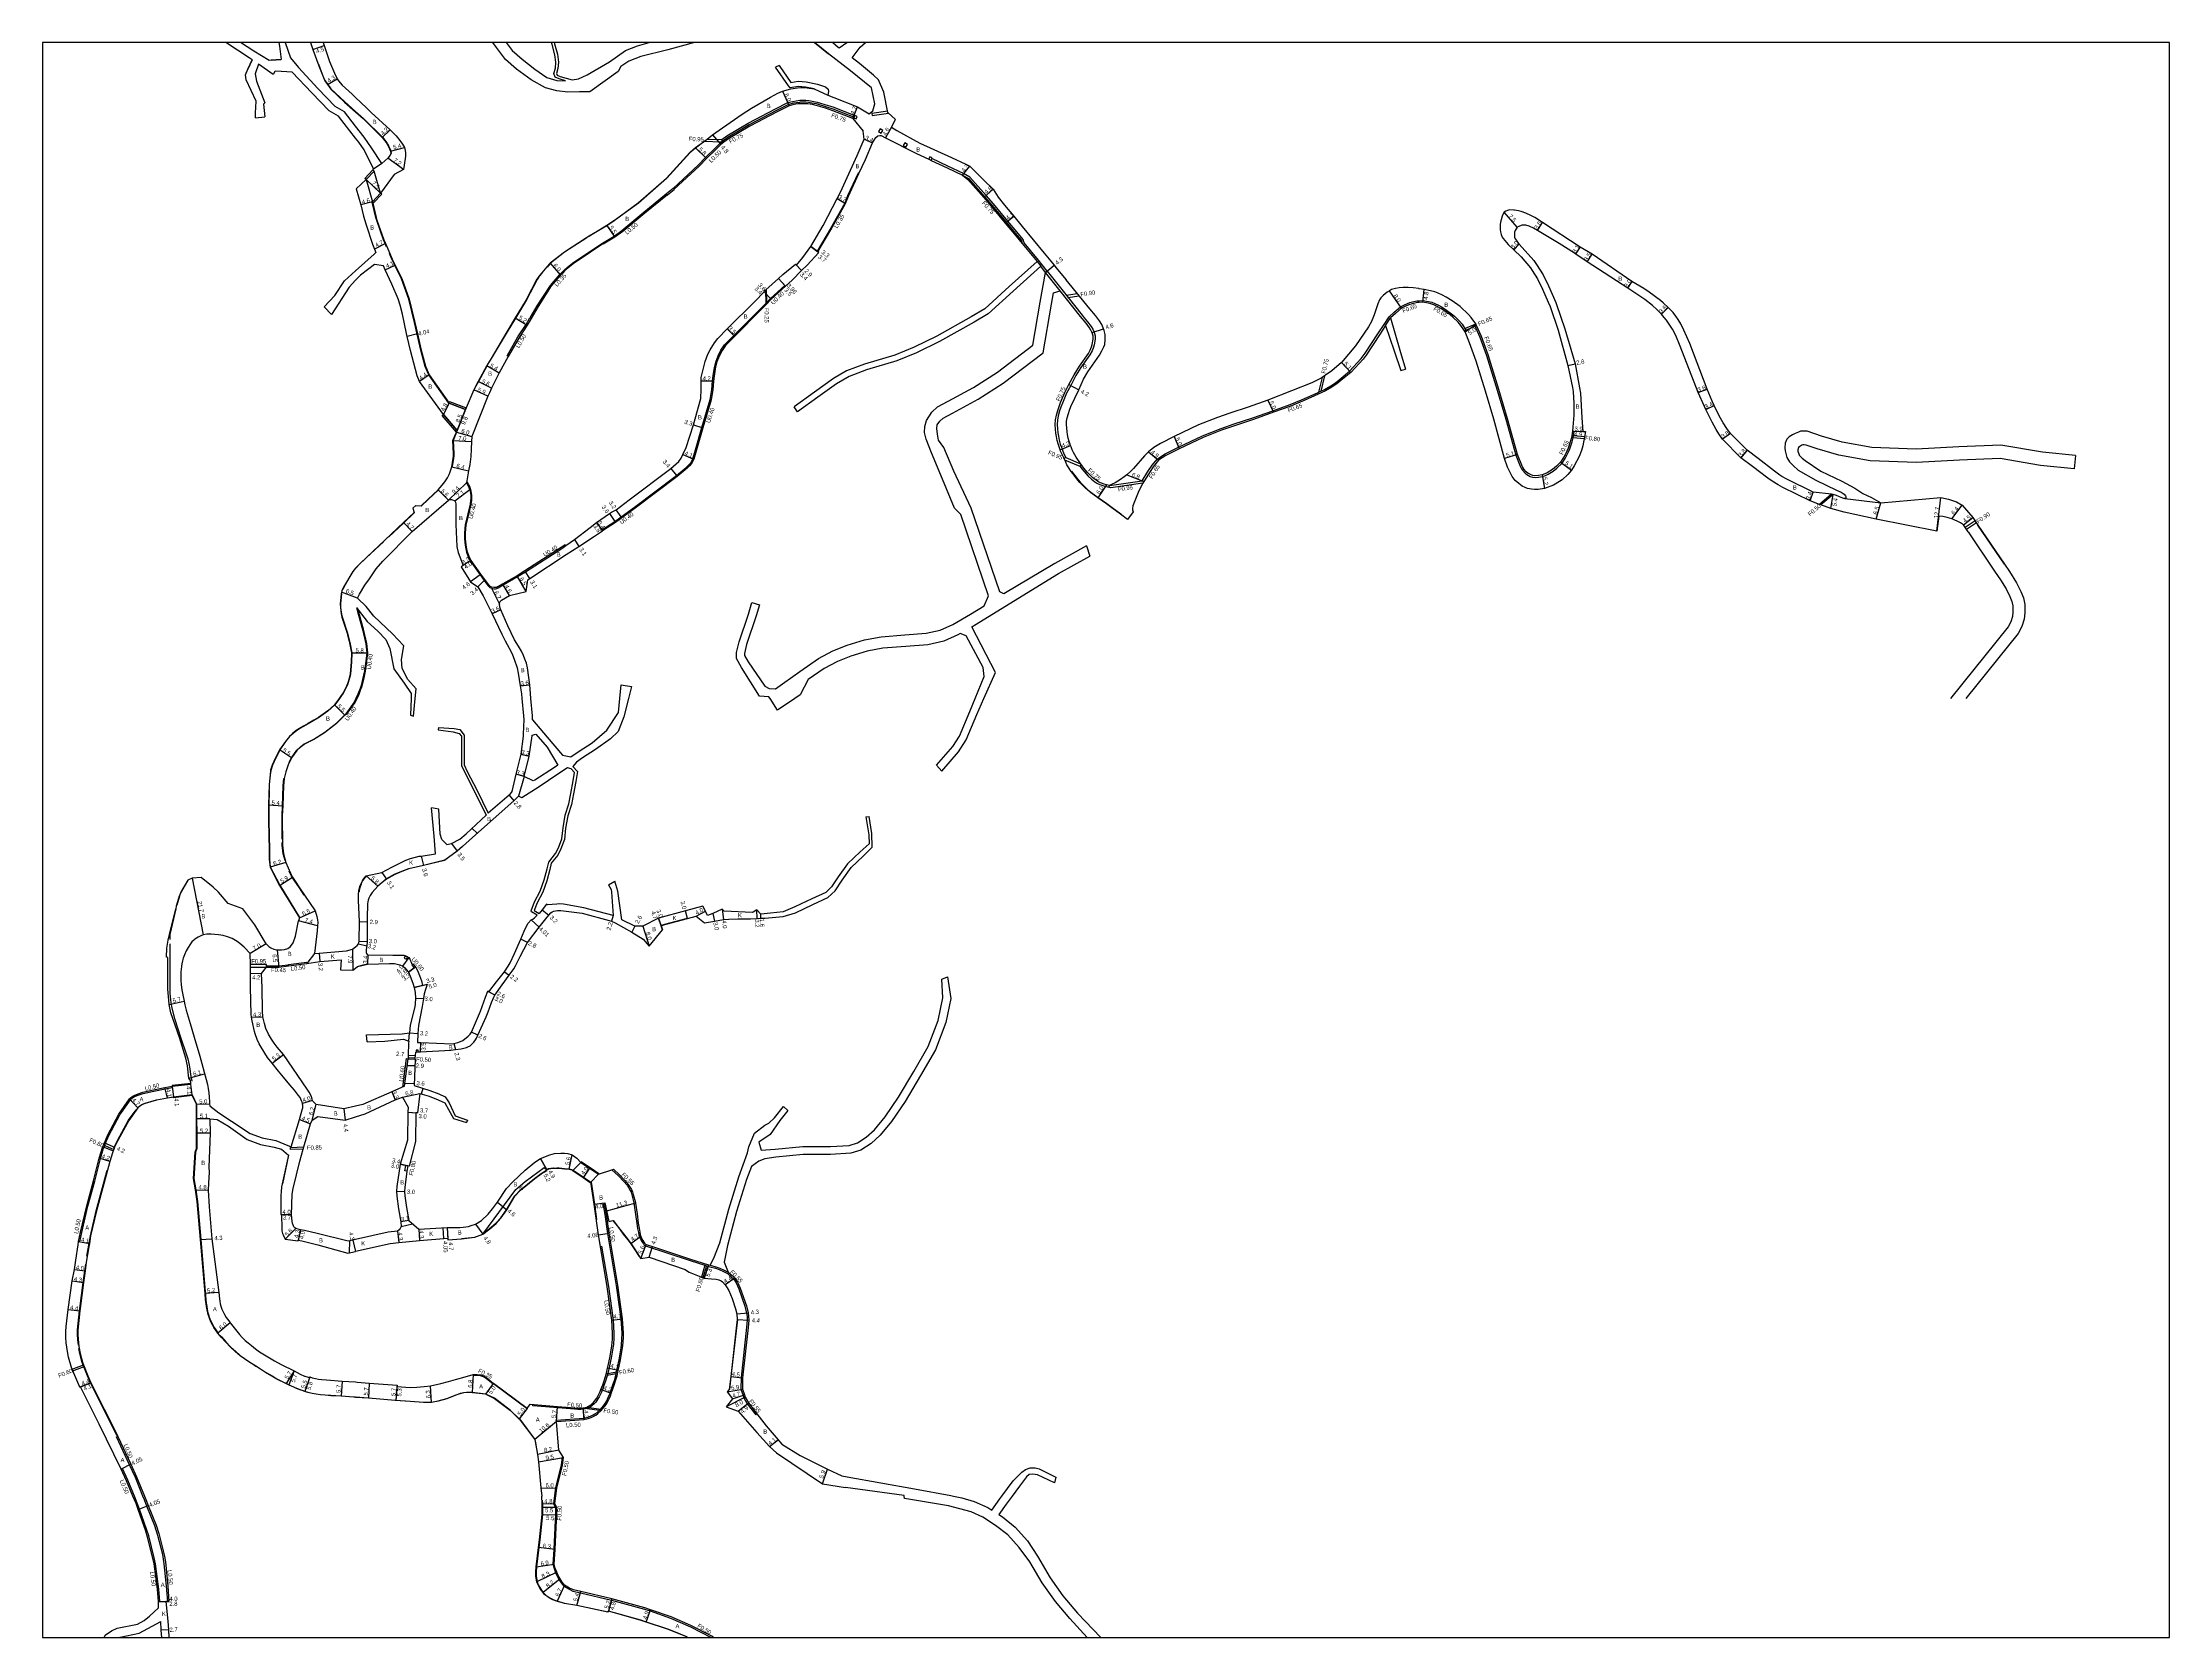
# Model space of a CAD drawing. Header units: metres. Extents: x -12000 to -10400, y -89400 to -87000.
# Drawn here: x -12000 to -11200, y -88200 to -87600 of the extents above; entities that cross this region are included whole.
import ezdxf

# ---------------------------------------------------------------- set-up
doc = ezdxf.new("R2010")
doc.units = ezdxf.units.M
doc.header["$LTSCALE"] = 2.5
for name, color, linetype in [('側溝・桝', 7, 'Continuous'), ('図郭', 7, 'Continuous'), ('幅員', 7, 'Continuous'), ('歩道・分離帯・安全施設', 7, 'Continuous'), ('舗装', 7, 'Continuous'), ('道路', 7, 'Continuous')]:
    doc.layers.add(name, color=color, linetype=linetype)
doc.styles.get("Standard").update_dxf_attribs({"font": ''})
doc.styles.get('Standard').set_extended_font_data('@MS PGothic')

msp = doc.modelspace()

# ---------------------------------------------------------------- linework, layer by layer
at = {"layer": '側溝・桝'}
for points in [[(-11694.8, -87628.12), (-11702.59, -87625.13), (-11705.06, -87624.28), (-11708.88, -87623.1), (-11710.67, -87622.75), (-11711.96, -87622.57), (-11712.86, -87622.48), (-11713.64, -87622.46), (-11714.98, -87622.47), (-11715.34, -87622.5), (-11717.6, -87622.84), (-11719.38, -87623.27), (-11723.99, -87625.59), (-11734.25, -87630.97), (-11742.24, -87635.73), (-11744.06, -87637.08), (-11744.61, -87637.48)], [(-11744.14, -87637.14), (-11744.58, -87636.53), (-11744.5, -87636.47), (-11742.65, -87635.1), (-11734.62, -87630.32), (-11724.33, -87624.92), (-11719.64, -87622.56), (-11717.88, -87622.14), (-11715.21, -87621.74), (-11714.63, -87621.7), (-11713.73, -87621.71), (-11712.94, -87621.72), (-11711.82, -87621.83), (-11710.51, -87622.01), (-11708.7, -87622.38), (-11704.56, -87623.64), (-11702.78, -87624.25), (-11694.5, -87627.44)], [(-11682.09, -87625.8), (-11688.02, -87626.65), (-11687.91, -87627.39), (-11681.76, -87626.51)], [(-11789.2, -87675.75), (-11789.38, -87675.45), (-11784.98, -87672.85), (-11782.08, -87670.68), (-11773.8, -87663.76), (-11765.27, -87656.85), (-11762.79, -87654.84), (-11762.71, -87654.78), (-11753.41, -87646.1), (-11750.67, -87643.3), (-11747.14, -87639.85), (-11745.24, -87638.01), (-11744.53, -87637.49)], [(-11744.61, -87637.48), (-11751.25, -87637.23)], [(-11750.05, -87636.32), (-11744.58, -87636.53)], [(-11744.53, -87637.49), (-11744.23, -87637.89)], [(-11622.19, -87686.02), (-11623.96, -87683.67), (-11625.38, -87681.85), (-11630.8, -87675.29), (-11631.15, -87674.15), (-11633.54, -87671.27), (-11636.96, -87667.15), (-11642.35, -87660.68), (-11645.1, -87657.55), (-11651.2, -87650.6), (-11653.57, -87649.21), (-11659.43, -87646.45), (-11665.45, -87643.65)], [(-11692.96, -87649.31), (-11693.28, -87649.16), (-11697.17, -87657.68), (-11698.26, -87660.4), (-11703.75, -87670.22), (-11708.65, -87678.5), (-11708.37, -87678.71)], [(-11653.92, -87649.87), (-11651.68, -87651.18), (-11645.66, -87658.05), (-11642.92, -87661.17), (-11637.54, -87667.63), (-11634.11, -87671.75), (-11631.83, -87674.51), (-11631.47, -87675.66)], [(-11816.53, -87703.6), (-11813.91, -87699.1), (-11808.97, -87691.38), (-11805.4, -87687.3), (-11804.52, -87686.35), (-11803.73, -87685.57), (-11802.64, -87684.57), (-11800.66, -87683), (-11794.12, -87678.55), (-11789.38, -87675.45)], [(-11625.95, -87682.33), (-11624.55, -87684.13)], [(-11617.25, -87693.38), (-11622.77, -87686.48)], [(-11622.19, -87686.02), (-11616.66, -87692.92), (-11609.02, -87702.57), (-11608.25, -87703.51), (-11606.94, -87705.11), (-11605.54, -87706.87), (-11604.98, -87707.83), (-11604.57, -87708.72), (-11604.34, -87709.4), (-11604.13, -87710.36), (-11604.08, -87711.56), (-11604.42, -87713.76), (-11604.65, -87714.54), (-11605.21, -87715.99), (-11606.03, -87717.43), (-11609.47, -87722.27), (-11611.33, -87725.28), (-11613.28, -87729.05), (-11614.8, -87731.96), (-11616.42, -87735.66), (-11616.96, -87737.14), (-11617.43, -87738.6), (-11617.94, -87740.41), (-11618.25, -87742.03), (-11618.31, -87743.73), (-11618.22, -87745.37), (-11618.09, -87746.87), (-11617.89, -87748.11), (-11617.6, -87749.57), (-11617.18, -87751.09), (-11616.78, -87752.26), (-11616.36, -87753.39), (-11615.81, -87754.69), (-11615.24, -87755.88), (-11615.11, -87756.11), (-11615.81, -87756.43)], [(-11720.56, -87691.67), (-11725.91, -87696.58), (-11727.87, -87698.56), (-11728.12, -87698.81), (-11729.69, -87700.4), (-11739.65, -87710.46), (-11743.17, -87714.02), (-11743.43, -87714.34), (-11744.43, -87715.82), (-11745.55, -87717.96), (-11746.32, -87720.08), (-11746.86, -87722.06), (-11747.41, -87725.5), (-11747.63, -87727.36), (-11747.92, -87730.69), (-11748.53, -87734.41), (-11751.67, -87744.94), (-11754.04, -87753.28), (-11754.98, -87756.75), (-11755.76, -87758.24), (-11756.63, -87759.24), (-11757.57, -87760.14), (-11761.33, -87763.2), (-11777.15, -87775.13), (-11782.16, -87778.8), (-11784.5, -87780.51), (-11789.4, -87783.69)], [(-11728.12, -87693.2), (-11727.98, -87698.11)], [(-11727.87, -87692.98), (-11727.74, -87697.86)], [(-11614.97, -87695.06), (-11610.74, -87694.46)], [(-11614.32, -87695.88), (-11610.07, -87695.27)], [(-11824.81, -87718.17), (-11825.24, -87717.92), (-11821.17, -87710.73), (-11818.12, -87706.04), (-11816.66, -87703.53), (-11816.22, -87703.78)], [(-11585.83, -87765.1), (-11586.43, -87764.83), (-11584.24, -87761.37), (-11582.59, -87759.03), (-11580.68, -87756.57), (-11577.8, -87754.76), (-11572.71, -87752.22), (-11563.66, -87747.95), (-11556.68, -87745.22), (-11551.85, -87743.49), (-11544.74, -87741.2), (-11537.19, -87738.49), (-11530.77, -87736.16), (-11526.45, -87734.44), (-11520.44, -87731.74), (-11520.07, -87731.57), (-11519.2, -87731.17), (-11517.78, -87730.51), (-11515.39, -87729.13), (-11513.73, -87727.97), (-11511.51, -87726.24), (-11508.39, -87723.61), (-11504.01, -87718.88), (-11502.48, -87716.89), (-11497.72, -87709.64), (-11495.35, -87706.06), (-11493.45, -87703.19), (-11491.59, -87701.39), (-11489.2, -87699.44), (-11487.76, -87698.65), (-11485.76, -87697.83), (-11484.73, -87697.54), (-11483.08, -87697.22), (-11482.23, -87697.15)], [(-11494.81, -87706.42), (-11492.95, -87703.61)], [(-11482.23, -87697.15), (-11480.86, -87697.03), (-11478.74, -87697.36), (-11477.46, -87697.73), (-11476.33, -87698.15), (-11474.97, -87698.77), (-11473.75, -87699.44), (-11472.37, -87700.33), (-11470.03, -87702.02), (-11468.97, -87702.93), (-11466.98, -87704.88), (-11466.05, -87706.01), (-11464.6, -87708.15)], [(-11465.2, -87708.42), (-11461.22, -87706.66)], [(-11464.97, -87707.6), (-11460.93, -87705.82)], [(-11461.48, -87706.07), (-11459.37, -87710.85), (-11456.88, -87717.7), (-11452.82, -87730.76), (-11449.6, -87741.7), (-11445.83, -87755.17), (-11444.17, -87759.43), (-11443.71, -87760.31), (-11443.32, -87760.91), (-11442.38, -87761.97), (-11441.7, -87762.55), (-11441.13, -87762.91), (-11440.42, -87763.25), (-11439.54, -87763.53), (-11438.6, -87763.62), (-11437.34, -87763.55), (-11435.82, -87763.27), (-11434.75, -87762.88), (-11433.66, -87762.37), (-11431.75, -87761.21), (-11430.38, -87760.16), (-11428.48, -87758.27), (-11427.32, -87756.49), (-11426.74, -87755.48), (-11426.04, -87753.93), (-11425.58, -87752.84), (-11424.7, -87750.22), (-11424.44, -87749.26), (-11424.19, -87748.02), (-11423.92, -87746.27), (-11424.58, -87746.25)], [(-11518.73, -87725.97), (-11520.07, -87731.57)], [(-11517.83, -87725.41), (-11519.2, -87731.17)], [(-11424.3, -87748.57), (-11420.15, -87749)], [(-11424.16, -87747.78), (-11420.01, -87748.21)], [(-11615.58, -87756.94), (-11609.83, -87759.36)], [(-11615.11, -87756.11), (-11609.57, -87758.44)], [(-11609.22, -87758.93), (-11609.83, -87759.36), (-11608.98, -87760.55), (-11607.5, -87762.27), (-11606.66, -87763.15), (-11605.41, -87764.29), (-11604.2, -87765.23), (-11603.45, -87765.74), (-11602.98, -87766.01), (-11601.98, -87766.44), (-11600.87, -87766.82), (-11598.88, -87767.32), (-11598.7, -87766.59)], [(-11803.15, -87789.23), (-11803.39, -87788.91), (-11804.94, -87790.02), (-11818.62, -87798.72), (-11821.53, -87800.57), (-11826.9, -87803.65), (-11828.82, -87804.76), (-11829.28, -87804.96), (-11829.69, -87805.06), (-11830.23, -87805.07), (-11830.96, -87804.92), (-11831.58, -87804.61), (-11831.82, -87804.42), (-11832.31, -87803.86), (-11835.12, -87799.97), (-11838.8, -87794.81), (-11839.59, -87793.31), (-11840.14, -87791.69), (-11840.49, -87789.83), (-11840.77, -87788.01), (-11840.88, -87786.51), (-11840.86, -87784.67), (-11840.75, -87782.89), (-11840.63, -87781.53), (-11838.82, -87773.76), (-11838.57, -87772.25), (-11838.51, -87771.65), (-11838.51, -87770.62), (-11838.54, -87770.12), (-11838.6, -87769.62), (-11838.76, -87768.75), (-11839, -87767.86), (-11839.32, -87767.07), (-11839.63, -87766.43), (-11840.13, -87765.55), (-11840.46, -87765.16)], [(-11586.17, -87765.75), (-11598.23, -87767.49), (-11598.88, -87767.32)], [(-11598.7, -87766.59), (-11586.43, -87764.83)], [(-11327.17, -87769.96), (-11331.62, -87773.77)], [(-11326.49, -87770.03), (-11331.08, -87773.97)], [(-11273.12, -87779.98), (-11276.81, -87782.46)], [(-11272.61, -87780.73), (-11276.31, -87783.21)], [(-11881.72, -87846.8), (-11880.94, -87845.16), (-11880.23, -87843.27), (-11879.94, -87842.37), (-11879.02, -87838.95), (-11878.52, -87836.5), (-11877.99, -87832.82), (-11877.62, -87829.62), (-11878.05, -87826.09), (-11879.27, -87820.72), (-11880.78, -87815.3), (-11881.26, -87813.4)], [(-11885.93, -87852.5), (-11885.61, -87852.74), (-11882.43, -87848.3), (-11882.24, -87847.89)], [(-11882.24, -87847.89), (-11881.72, -87846.8)], [(-11915.71, -87947.82), (-11915.7, -87946.87), (-11921.83, -87946.84)], [(-11921.82, -87947.79), (-11915.71, -87947.82)], [(-11915.71, -87947.37), (-11911.14, -87947.39), (-11907.52, -87946.9)], [(-11907.46, -87947.34), (-11907.52, -87946.9), (-11907.52, -87946.85), (-11900.64, -87945.91), (-11900.58, -87946.41)], [(-11859.77, -87947.71), (-11859.69, -87947.65), (-11860.54, -87946.58), (-11861.01, -87946.95)], [(-11864.52, -87992.94), (-11863.1, -87982.19), (-11862.51, -87982.27)], [(-11862.51, -87982.27), (-11859.86, -87982.43)], [(-11862.48, -87981.77), (-11859.82, -87981.93)], [(-11986.42, -88051.05), (-11985.93, -88051.13), (-11985.23, -88047.61), (-11982.91, -88037.73), (-11980.38, -88028.39), (-11978.18, -88019.86), (-11977.01, -88015.9), (-11976.85, -88015.51), (-11976.61, -88014.95), (-11976.26, -88014.11), (-11975.01, -88011.12), (-11970.88, -88003.38), (-11966.96, -87997.69), (-11966.53, -87997.29), (-11965.8, -87996.78), (-11964.98, -87996.35), (-11963.98, -87995.96), (-11962.18, -87995.4), (-11958.11, -87994.43), (-11953.86, -87993.59), (-11951.19, -87993.13), (-11951.25, -87992.63)], [(-11976.85, -88015.51), (-11973.42, -88016.98)], [(-11976.61, -88014.95), (-11973.22, -88016.42)], [(-11901.96, -88016.34), (-11906.74, -88016.48), (-11906.77, -88015.63), (-11901.71, -88015.48)], [(-11862.99, -88024.62), (-11863.77, -88024.44), (-11863.34, -88022.45), (-11862.55, -88022.62)], [(-11785.89, -88024.07), (-11783.42, -88026.35), (-11781.33, -88028.42), (-11780.16, -88029.89), (-11778.98, -88031.8), (-11778.66, -88032.52), (-11778.31, -88033.49), (-11777.56, -88036.53), (-11776.91, -88040.87), (-11776.49, -88044.28), (-11776.18, -88046.18), (-11775.9, -88047.66), (-11775.69, -88048.53), (-11775.46, -88049.36), (-11775.15, -88049.99), (-11774.66, -88050.91), (-11774.01, -88051.97), (-11773.68, -88052.39), (-11773.57, -88052.51)], [(-11806.74, -88118.79), (-11806.78, -88118.3), (-11796.41, -88117.45), (-11794.96, -88117.12), (-11793.86, -88116.75), (-11792.88, -88116.29), (-11792.21, -88115.9), (-11791.4, -88115.33), (-11790.3, -88114.38), (-11789.46, -88113.45), (-11788.42, -88112.03), (-11787.81, -88110.96), (-11787.23, -88109.78), (-11786.86, -88108.91), (-11786.54, -88108.1), (-11785.35, -88104.61), (-11784.9, -88103.28), (-11784.4, -88101.51), (-11784.23, -88100.76), (-11784.08, -88100.12), (-11783.69, -88098.43), (-11783.11, -88095.5), (-11782.35, -88090.98), (-11782.21, -88089.95), (-11782.05, -88087.73), (-11782.02, -88085.58), (-11782.32, -88080.12), (-11784.09, -88067.54), (-11787.37, -88048.04), (-11788.43, -88040.84), (-11789.07, -88036.56), (-11788.57, -88036.5)], [(-11790.19, -88052.87), (-11789.7, -88052.78), (-11787.16, -88067.99), (-11785.39, -88080.59), (-11785.12, -88085.51), (-11785.13, -88087.23), (-11785.3, -88089.77), (-11785.41, -88090.46), (-11786.16, -88094.94), (-11786.72, -88097.78), (-11787.4, -88100.74)], [(-11773.57, -88052.51), (-11756.45, -88058.21), (-11750.87, -88059.96), (-11750.3, -88060.14), (-11749.73, -88060.32), (-11749.05, -88060.51), (-11746.92, -88061.04), (-11745.46, -88061.57), (-11743.93, -88062.32), (-11742.42, -88063.07), (-11740.95, -88064.28), (-11740.04, -88065.24), (-11739.11, -88066.56), (-11738.08, -88068.83), (-11735.79, -88075.41), (-11735.16, -88077.99), (-11735.01, -88079.22), (-11734.92, -88080.57), (-11735.19, -88083.33), (-11737.22, -88102.26), (-11737.29, -88106.65), (-11736.53, -88108.96), (-11736.2, -88109.86), (-11734.98, -88112.1), (-11731.75, -88116.2), (-11731.32, -88115.86)], [(-11750.87, -88059.96), (-11752.16, -88064.43)], [(-11750.3, -88060.14), (-11751.6, -88064.66)], [(-11748.9, -88059.98), (-11746.76, -88060.52), (-11745.25, -88061.07), (-11743.68, -88061.83), (-11742.12, -88062.61)], [(-11988.8, -88099.13), (-11984.59, -88097.45)], [(-11988.58, -88099.68), (-11984.37, -88098.01)], [(-11830.35, -88104.45), (-11830.55, -88104.74), (-11833.12, -88102.58), (-11834.13, -88101.93), (-11835.23, -88101.61), (-11836.59, -88101.39), (-11837.61, -88101.44), (-11837.63, -88101.09)], [(-11787.89, -88100.61), (-11787.4, -88100.74), (-11787.87, -88102.36), (-11788.29, -88103.61), (-11788.84, -88105.18), (-11789.82, -88107.69), (-11790.14, -88108.45), (-11790.64, -88109.46), (-11791.11, -88110.29), (-11791.94, -88111.43), (-11792.54, -88112.08), (-11793.38, -88112.81), (-11793.93, -88113.2), (-11794.34, -88113.44), (-11795.18, -88113.82), (-11795.76, -88114.01), (-11796.38, -88114.13), (-11797.56, -88114.24), (-11798.63, -88114.23), (-11799.86, -88114.14), (-11815.57, -88112.85)], [(-11787.59, -88101.38), (-11784.23, -88100.76)], [(-11787.4, -88100.74), (-11784.08, -88100.12)], [(-11815.57, -88112.85), (-11815.53, -88112.35)], [(-11795.18, -88113.82), (-11790.46, -88114.51)], [(-11794.34, -88113.44), (-11790.02, -88114.07)], [(-11962.24, -88146.8), (-11965.07, -88139.77), (-11967.26, -88135.02), (-11972.14, -88124.57), (-11971.68, -88124.35)], [(-11804.02, -88132.34), (-11804.52, -88132.27), (-11804.87, -88135.07), (-11807.02, -88143.75)], [(-11965.46, -88146.8), (-11967.93, -88140.86), (-11969.97, -88136.42), (-11969.97, -88136.41), (-11970.42, -88136.64)], [(-11807.02, -88143.75), (-11807.77, -88149.63), (-11807.1, -88151.24), (-11807.07, -88153.9), (-11807.24, -88155.95), (-11807.58, -88163.97), (-11807.7, -88166.89), (-11808.03, -88172.47), (-11807.61, -88174.03), (-11807.09, -88175.57), (-11806.48, -88176.88), (-11805.79, -88178.22), (-11804.99, -88179.43), (-11803.96, -88180.7), (-11801.98, -88181.84), (-11800.51, -88182.57), (-11797.7, -88183.2), (-11786.02, -88185.96), (-11773.6, -88189.39), (-11771.49, -88190.04), (-11763.8, -88192.72), (-11756.33, -88195.98), (-11748.55, -88199.99), (-11748.53, -88200)], [(-11956.44, -88186.41), (-11955.94, -88186.41), (-11955.94, -88186.4), (-11956.3, -88181.77), (-11957.56, -88172.24), (-11957.97, -88170.02), (-11960.07, -88161.75), (-11960.87, -88159.2), (-11963.57, -88151.69), (-11964.37, -88149.42), (-11965.46, -88146.8)], [(-11952.91, -88186.41), (-11953.35, -88180.76), (-11954.19, -88172.31), (-11954.78, -88168.79), (-11956.59, -88161.66), (-11957.76, -88157.98), (-11960.73, -88150.57), (-11961.65, -88148.27), (-11962.24, -88146.8)]]:
    msp.add_lwpolyline(points, dxfattribs=at)
for points in [[(-11694.89, -87628.31), (-11693.97, -87628.72), (-11693.57, -87627.8), (-11694.48, -87627.4), (-11694.5, -87627.44), (-11694.8, -87628.12)], [(-11685.61, -87633.49), (-11684.59, -87634.14), (-11683.95, -87633.12), (-11684.97, -87632.48)], [(-11676.25, -87638.74), (-11675.24, -87639.39), (-11674.6, -87638.37), (-11675.61, -87637.73)], [(-11666.67, -87643.91), (-11665.77, -87644.33), (-11665.45, -87643.65), (-11665.35, -87643.42), (-11666.25, -87643)], [(-11863.14, -87944.83), (-11862.73, -87943.91), (-11863.55, -87943.55), (-11863.96, -87944.46)], [(-11859.43, -87979.76), (-11858.74, -87979.74), (-11858.75, -87979.04), (-11859.45, -87979.06)]]:
    msp.add_lwpolyline(points, close=True, dxfattribs=at)
at = {"layer": '図郭'}
msp.add_lwpolyline([(-12000, -88200), (-11200, -88200), (-11200, -87600), (-12000, -87600)], close=True, dxfattribs=at)
at = {"layer": '幅員'}
for points in [[(-11898.3, -87602.65), (-11894.06, -87601.14)], [(-11892.83, -87615.84), (-11889.18, -87613.65)], [(-11721.66, -87618.32), (-11719.19, -87623.79)], [(-11695.22, -87628.55), (-11693.43, -87624.21)], [(-11680.7, -87631.84), (-11682.93, -87635.87)], [(-11872.27, -87635.71), (-11869.24, -87632.8)], [(-11869.06, -87640.82), (-11863.86, -87639.44)], [(-11754.42, -87639.56), (-11750.32, -87643.65)], [(-11747.99, -87634.71), (-11744.91, -87638.39)], [(-11690.9, -87636.41), (-11687.79, -87637.79)], [(-11864.28, -87647.74), (-11870.1, -87643.51)], [(-11653.92, -87649.87), (-11651.26, -87646.49)], [(-11878.33, -87651.58), (-11872.85, -87656.71)], [(-11646, -87658.34), (-11642.41, -87655.16)], [(-11875.88, -87659.97), (-11880.34, -87661.1)], [(-11701.14, -87658.68), (-11697.94, -87660.55)], [(-11445.32, -87669.52), (-11450.22, -87663.84)], [(-11787.81, -87668.77), (-11784.7, -87673.27)], [(-11637.89, -87667.92), (-11634.72, -87665.31)], [(-11437.75, -87670.67), (-11435.76, -87667.67)], [(-11871, -87675.62), (-11875.15, -87677.72)], [(-11708.05, -87678.96), (-11711, -87676.73)], [(-11711, -87676.73), (-11708.37, -87678.71)], [(-11444.66, -87675.7), (-11446.64, -87677.96)], [(-11423.3, -87679.6), (-11421.67, -87676.97)], [(-11419, -87682.53), (-11417.14, -87679.57)], [(-11871.07, -87685.5), (-11867.38, -87683.71)], [(-11809.01, -87682.95), (-11805.15, -87687.54)], [(-11716.81, -87683.33), (-11714.47, -87685.8)], [(-11714.47, -87685.8), (-11716.46, -87683.7)], [(-11622.77, -87686.48), (-11619.53, -87683.74)], [(-11726.18, -87696.3), (-11728.66, -87693.69)], [(-11726.18, -87696.3), (-11728.53, -87693.83)], [(-11720.52, -87691.71), (-11723.16, -87688.76)], [(-11723.16, -87688.76), (-11720.82, -87691.37)], [(-11488.83, -87699.98), (-11493.42, -87693.43)], [(-11480.89, -87697.69), (-11480.34, -87692.92)], [(-11402.18, -87689.88), (-11403.84, -87692.39)], [(-11822.17, -87703.6), (-11817.69, -87706.3)], [(-11391.12, -87702.24), (-11388.6, -87699.67)], [(-11858.96, -87709.64), (-11862.9, -87710.53)], [(-11739.94, -87710.18), (-11742.43, -87707.72)], [(-11605.25, -87709.06), (-11600.92, -87707.67)], [(-11464.91, -87708.84), (-11460.79, -87706.01)], [(-11854.57, -87725.02), (-11858.21, -87727.49)], [(-11831.14, -87730.07), (-11836.11, -87727.49)], [(-11832.93, -87721.55), (-11828.24, -87724.23)], [(-11752.22, -87727.28), (-11748.02, -87727.32)], [(-11507.95, -87724.08), (-11511.39, -87720.32)], [(-11426.28, -87721.47), (-11423.53, -87720.9)], [(-11849.18, -87739.97), (-11847.11, -87735.69)], [(-11832.46, -87733.09), (-11837.83, -87730.66)], [(-11613.95, -87728.7), (-11610.27, -87730.61)], [(-11539.12, -87734.59), (-11536.96, -87739.1)], [(-11377.27, -87731.67), (-11373.9, -87730.39)], [(-11844.34, -87746.54), (-11840.71, -87737.44)], [(-11840.95, -87738.04), (-11844.1, -87745.94)], [(-11755.2, -87743.85), (-11752.05, -87744.82)], [(-11374.35, -87738.01), (-11371.31, -87736.49)], [(-11845.69, -87749.74), (-11838.7, -87750.15)], [(-11844.34, -87746.54), (-11838.57, -87748.19)], [(-11617.2, -87753.28), (-11613.33, -87751.64)], [(-11574.39, -87748.21), (-11572.43, -87752.81)], [(-11424.58, -87746.25), (-11419.68, -87746.36)], [(-11424.58, -87746.25), (-11420.68, -87746.34)], [(-11365.05, -87747.06), (-11368.14, -87749.27)], [(-11846.04, -87759.63), (-11839.82, -87761.12)], [(-11759.12, -87754.99), (-11755.35, -87756.6)], [(-11584.05, -87753.99), (-11580.23, -87757.06)], [(-11445.21, -87754.97), (-11450.08, -87756.48)], [(-11428.99, -87757.86), (-11424.92, -87760.86)], [(-11358.78, -87753.35), (-11361.2, -87756.28)], [(-11840.54, -87765.66), (-11847.33, -87772.17)], [(-11763.72, -87760.25), (-11761.57, -87762.89)], [(-11599.75, -87766.33), (-11603.1, -87771.3)], [(-11592.16, -87762.62), (-11585.83, -87765.1)], [(-11435.99, -87762.65), (-11435.06, -87767.76)], [(-11847.33, -87772.17), (-11851.25, -87768.24)], [(-11844.93, -87772.47), (-11839.33, -87768.19)], [(-11782.4, -87778.48), (-11784.23, -87775.85)], [(-11335.2, -87772.42), (-11334.07, -87769.21)], [(-11327.43, -87775.35), (-11326.49, -87770.03)], [(-11310.36, -87779.34), (-11308.53, -87773.1)], [(-11287.44, -87783.8), (-11285.99, -87771.19)], [(-11281.9, -87779.13), (-11277.99, -87774.06)], [(-11864.17, -87780.59), (-11860.98, -87783.97)], [(-11791.63, -87780.61), (-11789.4, -87783.69)], [(-11791.63, -87780.61), (-11789.63, -87783.36)], [(-11786.79, -87777.23), (-11784.72, -87780.18)], [(-11277.51, -87781.42), (-11273.98, -87778.71)], [(-11799.96, -87786.93), (-11798.26, -87789.53)], [(-11839.14, -87795.02), (-11842.5, -87797.2)], [(-11839.14, -87795.02), (-11841.82, -87796.76)], [(-11816.73, -87801.66), (-11818.4, -87799.06)], [(-11881.48, -87808.98), (-11887.6, -87806.79)], [(-11835.45, -87800.2), (-11839.08, -87802.94)], [(-11833.84, -87802.43), (-11836.29, -87804.71)], [(-11831.09, -87805.3), (-11828.07, -87811.28)], [(-11824.41, -87807.99), (-11826.71, -87804)], [(-11818.07, -87806.54), (-11821.32, -87800.91)], [(-11827.58, -87813.41), (-11830.86, -87814.9)], [(-11883.82, -87829.54), (-11878.02, -87829.63)], [(-11820.3, -87842.01), (-11816.72, -87841.64)], [(-11890.2, -87849.13), (-11886.29, -87853)], [(-11906.32, -87869.13), (-11910.88, -87866.06)], [(-11820.12, -87867.75), (-11816.91, -87868.51)], [(-11818.8, -87876.05), (-11822.01, -87875.26)], [(-11915, -87886.74), (-11909.62, -87887.09)], [(-11824.54, -87883.19), (-11822.71, -87885.31)], [(-11846.18, -87901.36), (-11844.07, -87904.16)], [(-11908.44, -87908.51), (-11914.42, -87910.16)], [(-11857.64, -87906.04), (-11856.74, -87909.56)], [(-11943.74, -87914.34), (-11939.53, -87935.63)], [(-11910.89, -87917.09), (-11905.96, -87913.94)], [(-11878.3, -87913.53), (-11873.88, -87917.32)], [(-11872.37, -87912.21), (-11870.66, -87914.74)], [(-11903.38, -87929.33), (-11897.47, -87926.64)], [(-11812.1, -87926.27), (-11809.59, -87928.29)], [(-11757.38, -87929.48), (-11758.14, -87926.61)], [(-11754.21, -87928.64), (-11750.67, -87926.78)], [(-11747.94, -87927.59), (-11747.26, -87930.52)], [(-11744.38, -87925.97), (-11743.89, -87929.94)], [(-11731.17, -87929.51), (-11731.35, -87926.32)], [(-11729.82, -87929.44), (-11729.89, -87927.84)], [(-11896.54, -87932.34), (-11903.67, -87930.38)], [(-11880.8, -87930.71), (-11877.9, -87930.77)], [(-11813.24, -87932.79), (-11816.18, -87930.07)], [(-11785.38, -87928.4), (-11786.01, -87930.52)], [(-11777.16, -87932.44), (-11778.39, -87934.67)], [(-11774.26, -87932.38), (-11771.79, -87939.99)], [(-11767.36, -87932.23), (-11768.34, -87929.4)], [(-11768.34, -87929.4), (-11766.81, -87933.84)], [(-11915.88, -87939.11), (-11921.87, -87942.74)], [(-11911.73, -87941.37), (-11911.11, -87947.84)], [(-11896.01, -87942.56), (-11895.71, -87945.75)], [(-11883.47, -87941.1), (-11883.24, -87949)], [(-11881.16, -87939.03), (-11878.05, -87939.77)], [(-11880.85, -87938.09), (-11877.85, -87938.17)], [(-11877.64, -87943.26), (-11877.74, -87946.66)], [(-11817.53, -87938.52), (-11820.08, -87937.36)], [(-11917.59, -87950.23), (-11921.79, -87950.3)], [(-11864.42, -87947.43), (-11862.08, -87944.19)], [(-11862.41, -87949.69), (-11859.77, -87947.71)], [(-11859.77, -87947.71), (-11862.41, -87949.69)], [(-11826.22, -87949.56), (-11824.44, -87950.85)], [(-11860.22, -87955.53), (-11855.38, -87954.26)], [(-11857.03, -87954.69), (-11860.22, -87955.53)], [(-11859.68, -87959.46), (-11856.68, -87959.68)], [(-11829.84, -87958.32), (-11832.5, -87956.93)], [(-11829.84, -87958.32), (-11832.15, -87957.12)], [(-11952.33, -87961.87), (-11946.77, -87960.61)], [(-11921.38, -87966.61), (-11917.08, -87966.5)], [(-11862.01, -87972.55), (-11858.81, -87972.82)], [(-11836.24, -87973.39), (-11838.6, -87972.3)], [(-11913.61, -87983.95), (-11909.41, -87980.71)], [(-11862.43, -87980.9), (-11859.76, -87981.12)], [(-11857.84, -87979.73), (-11857.74, -87976.23)], [(-11845.26, -87976.52), (-11844.67, -87978.75)], [(-11944.94, -87989.61), (-11939.06, -87987.99)], [(-11943.76, -87995.88), (-11944.25, -87991.8)], [(-11863.72, -87991.5), (-11860.18, -87991.63)], [(-11862.84, -87984.78), (-11859.94, -87984.88)], [(-11964.13, -88000.8), (-11967.34, -87997.36)], [(-11953.03, -87997.09), (-11953.95, -87993.1)], [(-11951.25, -87992.63), (-11950.77, -87996.7)], [(-11942.14, -87999.36), (-11937.14, -87999.3)], [(-11898.4, -87997.96), (-11902.24, -87999.08)], [(-11898.61, -88005.44), (-11897.04, -87999.49)], [(-11868.66, -87994.76), (-11867.32, -87997.77)], [(-11864.66, -87996.75), (-11858.05, -87995.34)], [(-11937.02, -88004.9), (-11942.12, -88004.92)], [(-11903.34, -88005.13), (-11899.15, -88006.78)], [(-11886.7, -88001.08), (-11886.22, -88005.41)], [(-11862.57, -88002.41), (-11858.93, -88002.65)], [(-11862.57, -88002.41), (-11859.58, -88002.61)], [(-11976.72, -88013.91), (-11972.9, -88015.54)], [(-11936.89, -88010.32), (-11942.09, -88010.31)], [(-11974.64, -88020.92), (-11978.67, -88019.73)], [(-11862.16, -88022.7), (-11865.49, -88021.99)], [(-11865.49, -88021.99), (-11862.55, -88022.62)], [(-11810.25, -88024.3), (-11812.71, -88019.77)], [(-11812.71, -88019.77), (-11810.37, -88024.08)], [(-11801.96, -88023.86), (-11800.73, -88018.4)], [(-11794.25, -88023.51), (-11796.5, -88026.82)], [(-11942.44, -88031.64), (-11937.64, -88031.69)], [(-11866.84, -88032.14), (-11863.84, -88032.25)], [(-11828.9, -88036.19), (-11825.37, -88039.15)], [(-11792.54, -88036.97), (-11788.57, -88036.5)], [(-11776.99, -88036.66), (-11787.88, -88039.65)], [(-11910.37, -88040.83), (-11906.38, -88040.97)], [(-11906.38, -88040.97), (-11910.07, -88040.84)], [(-11904.79, -88046.2), (-11908.72, -88050.19)], [(-11902.96, -88046.61), (-11903.89, -88050.81)], [(-11902.96, -88046.61), (-11903.83, -88050.52)], [(-11866.49, -88047.12), (-11866.04, -88051.4)], [(-11862.2, -88043.18), (-11865.26, -88043.69)], [(-11858.45, -88046.34), (-11858.2, -88050.63)], [(-11847.84, -88045.78), (-11847.55, -88050.42)], [(-11847.84, -88045.78), (-11847.58, -88049.82)], [(-11837.14, -88044.5), (-11834.34, -88048.34)], [(-11790.92, -88048.49), (-11786.88, -88047.96)], [(-11986.42, -88051.05), (-11982.38, -88051.74)], [(-11940.54, -88050.24), (-11936.29, -88050.05)], [(-11883.3, -88050.55), (-11882.33, -88054.74)], [(-11774.94, -88049.17), (-11778.74, -88051.94)], [(-11774.92, -88057.38), (-11772.94, -88052.14)], [(-11771.83, -88056.99), (-11770.53, -88052.94)], [(-11987.98, -88061.59), (-11984.02, -88062.13)], [(-11749.57, -88059.79), (-11751.1, -88064.86)], [(-11988.82, -88065.88), (-11984.56, -88066.52)], [(-11933.69, -88070.21), (-11938.87, -88070.63)], [(-11739.61, -88064.89), (-11743.29, -88067.3)], [(-11990.32, -88076.67), (-11985.95, -88077.18)], [(-11738.89, -88078.31), (-11734.61, -88077.89)], [(-11929.42, -88081.67), (-11934.05, -88085.5)], [(-11785.89, -88080.64), (-11781.82, -88080.07)], [(-11738.71, -88080.39), (-11734.36, -88080.58)], [(-11905.38, -88099.73), (-11908.41, -88104.5)], [(-11905.38, -88099.73), (-11907.41, -88105)], [(-11899.5, -88101.98), (-11901.34, -88107.43)], [(-11899.6, -88102.27), (-11901.34, -88107.43)], [(-11887.28, -88103.59), (-11887.72, -88109.22)], [(-11838.03, -88101.11), (-11838.35, -88107.9)], [(-11783.45, -88099.61), (-11787.44, -88098.69)], [(-11741.15, -88101.78), (-11736.67, -88102.29)], [(-11985.95, -88105.81), (-11981.87, -88104.15)], [(-11981.87, -88104.15), (-11985.67, -88105.7)], [(-11877.14, -88104.28), (-11877.39, -88109.93)], [(-11866.66, -88105.14), (-11867.08, -88110.82)], [(-11866.68, -88105.54), (-11867.08, -88110.82)], [(-11853.68, -88111.58), (-11854.1, -88105.29)], [(-11833.3, -88108.42), (-11830.35, -88104.45)], [(-11786.07, -88108.27), (-11789.98, -88106.74)], [(-11735.7, -88109.64), (-11742.83, -88113.27)], [(-11742.54, -88107.62), (-11736.74, -88106.56)], [(-11740.48, -88110.21), (-11736.01, -88108.78)], [(-11738.31, -88114.9), (-11734.52, -88111.79)], [(-11817.75, -88113.83), (-11820.71, -88117.8)], [(-11806.74, -88118.79), (-11814.89, -88125.57)], [(-11806.74, -88118.79), (-11806.27, -88113.11)], [(-11796.74, -88113.66), (-11796.34, -88117.94)], [(-11726.55, -88128.21), (-11723.37, -88125.63)], [(-11966.8, -88134.81), (-11970.42, -88136.64)], [(-11805.84, -88129.55), (-11813.89, -88131.12)], [(-11813.4, -88133.87), (-11804.02, -88132.34)], [(-11812.53, -88143.77), (-11806.53, -88143.84)], [(-11706.61, -88142.26), (-11704.72, -88136.63)], [(-11964.04, -88151.86), (-11960.27, -88150.38)], [(-11806.6, -88151.14), (-11812.05, -88151.1)], [(-11812.04, -88149.7), (-11807.25, -88149.57)], [(-11812.07, -88153.73), (-11806.57, -88153.92)], [(-11807.2, -88166.92), (-11813.46, -88166.18)], [(-11814.35, -88173.45), (-11807.53, -88172.42)], [(-11806.62, -88175.39), (-11814.08, -88179.03)], [(-11805.35, -88177.97), (-11811.73, -88183.12)], [(-11803.63, -88180.31), (-11806.43, -88186.39)], [(-11799.01, -88187.92), (-11797.59, -88182.71)], [(-11956.44, -88186.41), (-11952.44, -88186.41)], [(-11956.44, -88186.41), (-11953.64, -88186.41)], [(-11785.9, -88185.47), (-11787.27, -88190.44)], [(-11785.9, -88185.47), (-11787.16, -88190.05)], [(-11772.94, -88194.19), (-11771.33, -88189.56)], [(-11952.62, -88197.17), (-11955.32, -88197.26)]]:
    msp.add_lwpolyline(points, dxfattribs=at)
at = {"layer": '歩道・分離帯・安全施設'}
for points in [[(-11896.21, -87608.18), (-11894.78, -87611.85)], [(-11894.01, -87613.65), (-11893.72, -87614.37), (-11892.75, -87615.78), (-11891.53, -87617.48), (-11886.33, -87622.33), (-11882.23, -87625.96)], [(-11882.23, -87625.96), (-11879.32, -87628.53), (-11872.19, -87635.65), (-11870.51, -87637.75), (-11870.24, -87638.18), (-11869.86, -87638.87), (-11868.97, -87640.8), (-11868.88, -87641.74), (-11868.95, -87641.96)], [(-11751.44, -87637.49), (-11754.36, -87639.63), (-11756.43, -87641.39), (-11765.2, -87651.05), (-11775.85, -87660.37), (-11784.92, -87666.97), (-11787.76, -87668.85), (-11794.29, -87672.87), (-11794.62, -87673.08)], [(-11870.58, -87676.83), (-11871.09, -87675.66), (-11871.72, -87674.2), (-11874.26, -87667), (-11874.62, -87665.81), (-11875.97, -87660.06)], [(-11847.15, -87735.71), (-11854.66, -87725.07), (-11856.08, -87721.82), (-11857.87, -87715.27), (-11859.06, -87709.66), (-11860.09, -87705.34), (-11862.17, -87696.55), (-11864.98, -87688.87), (-11867.47, -87683.75), (-11868.56, -87681.5), (-11869.46, -87679.42)], [(-11795.3, -87673.5), (-11803.64, -87678.88), (-11808.94, -87683.02), (-11810.19, -87684.47)], [(-11812.17, -87686.76), (-11813.03, -87687.75), (-11813.62, -87688.59), (-11813.97, -87689.18), (-11817.98, -87696.85), (-11822.08, -87703.65), (-11825.22, -87708.84), (-11831.22, -87718.88)], [(-11832.85, -87721.6), (-11832.93, -87721.74), (-11836.02, -87727.54), (-11836.97, -87729.25), (-11837.74, -87730.71), (-11840.62, -87737.48), (-11840.63, -87737.49)], [(-11844.24, -87746.57), (-11845.59, -87749.76), (-11845.32, -87754.56), (-11845.33, -87755.36), (-11845.42, -87756.53), (-11845.92, -87759.5)], [(-11612.96, -87761.23), (-11612.29, -87762.15), (-11611.56, -87763.06), (-11610.43, -87764.51), (-11609.68, -87765.35), (-11608.56, -87766.51), (-11607.43, -87767.66), (-11606.92, -87768.13), (-11605.69, -87769.17), (-11603, -87771.19), (-11601.37, -87772.29), (-11599.74, -87773.45), (-11597.7, -87774.93), (-11594.4, -87777.33), (-11594.11, -87777.54)], [(-11851.22, -87768.35), (-11854.87, -87771.79), (-11857.53, -87774.44)], [(-11860.14, -87776.79), (-11864.1, -87780.66), (-11869.92, -87786.1)], [(-11871.8, -87787.86), (-11878.27, -87793.9)], [(-11882.23, -87797.88), (-11883.26, -87799), (-11886.68, -87804.88), (-11887.07, -87805.71)], [(-11878.88, -87794.48), (-11880.37, -87795.87), (-11882.23, -87797.88)], [(-11887.59, -87807.42), (-11887.59, -87807.44), (-11887.91, -87811.13), (-11887.89, -87812.5), (-11887.54, -87815.02), (-11887.31, -87815.99), (-11885.34, -87822.15), (-11885.15, -87822.78), (-11884.54, -87825.15), (-11884.29, -87826.28), (-11883.72, -87829.53), (-11883.78, -87833.14), (-11884.16, -87837.46), (-11884.3, -87838.18), (-11884.99, -87840.74)], [(-11888.33, -87846.8), (-11890.12, -87849.2), (-11892.65, -87851.55), (-11896.15, -87853.99), (-11897.94, -87855.07), (-11900.03, -87856.26), (-11901.83, -87857.28), (-11903.27, -87858.11), (-11904.52, -87858.91), (-11905.74, -87859.89), (-11907.05, -87861.12), (-11908.58, -87862.96), (-11910.8, -87866.11), (-11912.88, -87870.46), (-11913.5, -87871.83), (-11914.16, -87873.8), (-11914.32, -87875.54), (-11914.37, -87876.06)], [(-11884.99, -87840.74), (-11885.17, -87841.26), (-11885.44, -87841.94), (-11886.91, -87844.76), (-11887.5, -87845.69), (-11888.33, -87846.8)], [(-11907.22, -87870.67), (-11906.41, -87869.08), (-11904.38, -87866.22), (-11903.06, -87865.06), (-11901.61, -87863.91), (-11897.97, -87862.07), (-11893.89, -87859.53), (-11889.38, -87856), (-11886.55, -87853.12)], [(-11909.87, -87899.69), (-11909.91, -87890.95), (-11909.72, -87887.09), (-11909.5, -87879.57), (-11909.22, -87876.89)], [(-11914.73, -87881.37), (-11914.9, -87886.74), (-11914.86, -87891.58), (-11914.76, -87899.51), (-11914.64, -87902.43), (-11914.61, -87907.35), (-11914.32, -87910.13), (-11910.8, -87917.03), (-11903.36, -87929.17)], [(-11908.78, -87907.65), (-11909.45, -87905.21), (-11909.86, -87901.91), (-11909.87, -87900.99)], [(-11901.57, -87920.73), (-11903.37, -87918.05), (-11905.3, -87915.15), (-11906.31, -87913.58), (-11906.88, -87912.55), (-11907.2, -87911.76)], [(-11871.51, -87915.26), (-11870.72, -87914.65), (-11867.56, -87912.9), (-11864.86, -87911.69), (-11862.2, -87910.78), (-11856.76, -87909.46), (-11848.75, -87907.55), (-11846.35, -87905.74)], [(-11945.29, -87915.22), (-11947.73, -87919.38), (-11947.98, -87919.88), (-11948.32, -87920.68), (-11948.49, -87921.17), (-11949.49, -87924.54)], [(-11878.33, -87913.73), (-11879.25, -87914.86), (-11879.6, -87915.39), (-11879.99, -87916.1), (-11880.2, -87916.58), (-11880.45, -87917.27), (-11880.66, -87918), (-11880.89, -87919.05), (-11880.93, -87919.51)], [(-11949.81, -87925.86), (-11952.1, -87935.54)], [(-11952.1, -87935.54), (-11952.11, -87937.43)], [(-11767.4, -87932.14), (-11765.93, -87931.64), (-11757.4, -87929.38)], [(-11952.11, -87939.11), (-11952.15, -87957.55), (-11952.02, -87959), (-11951.91, -87959.97), (-11951.73, -87961.31), (-11951.36, -87963.24), (-11950.33, -87967.18), (-11949.11, -87971.05), (-11947.94, -87974.6), (-11947.36, -87976.46), (-11946.62, -87978.61), (-11946, -87980.43), (-11945.37, -87982.33), (-11944.92, -87984.08), (-11944.63, -87986.04), (-11944.29, -87988.2), (-11943.88, -87990.67)], [(-11881.58, -87947.53), (-11879.38, -87946.97), (-11877.76, -87946.56)], [(-11962.44, -87999.4), (-11961.4, -87999.02), (-11957.18, -87997.8), (-11953.04, -87996.99), (-11950.88, -87996.62)], [(-11943.61, -87996.16), (-11942.04, -87999.34), (-11941.96, -88016.09), (-11942.49, -88017.48), (-11943.07, -88027.38), (-11942.34, -88031.63), (-11941.76, -88035.96), (-11940.44, -88050.23), (-11938.58, -88073.01), (-11938.41, -88074.3), (-11938.23, -88075.51), (-11938.02, -88076.68), (-11937.79, -88077.86), (-11937.63, -88078.5), (-11937.28, -88079.5), (-11937.02, -88080.18), (-11936.58, -88081.19), (-11935.84, -88082.63), (-11935.42, -88083.35), (-11934.84, -88084.27), (-11933.92, -88085.51), (-11933.81, -88085.63), (-11933.78, -88085.67)], [(-11973.14, -88015.91), (-11973, -88015.5), (-11971.75, -88012.99), (-11967.66, -88005.42), (-11964.79, -88001.51)], [(-11907.45, -88018.57), (-11909.72, -88029.3)], [(-11810.42, -88023.99), (-11809.63, -88023.6), (-11807.94, -88023.33), (-11807.81, -88023.33)], [(-11806.53, -88023.34), (-11805.69, -88023.35), (-11803.68, -88023.56), (-11801.94, -88023.76), (-11800.85, -88023.98)], [(-11983.28, -88056.5), (-11982.01, -88048.92), (-11979.84, -88039.51), (-11977.01, -88029.34), (-11975.63, -88024.22)], [(-11834.34, -88048.21), (-11831.88, -88046.21), (-11829.47, -88044.15), (-11827.67, -88042.17), (-11825.46, -88039.09), (-11822.38, -88033.92), (-11820.24, -88031.65), (-11814.93, -88027.29), (-11812.5, -88025.52), (-11810.39, -88024.26)], [(-11793.68, -88028.66), (-11792.45, -88036.95), (-11791.62, -88042.81)], [(-11785.96, -88024.2), (-11790.96, -88025.88)], [(-11788.47, -88036.48), (-11787.09, -88042.83)], [(-11785.4, -88043.1), (-11783.32, -88045.76), (-11781.47, -88048.19), (-11779.79, -88050.38), (-11778.66, -88051.88), (-11777.33, -88053.78), (-11775.56, -88056.56)], [(-11842.37, -88049.96), (-11837.44, -88049.37), (-11837.1, -88049.25)], [(-11986.48, -88090.08), (-11986.73, -88087.85), (-11986.81, -88086.16), (-11986.79, -88084.33), (-11986.05, -88077.17), (-11985.94, -88076.22), (-11984.66, -88066.5), (-11984.12, -88062.12), (-11983.76, -88059.51)], [(-11933.15, -88086.39), (-11932.67, -88086.94), (-11931.09, -88088.76), (-11929.23, -88090.75), (-11927.43, -88092.32), (-11925.61, -88093.91), (-11922.4, -88096.17), (-11922.22, -88096.28)], [(-11738.61, -88080.39), (-11738.89, -88082.57), (-11741.05, -88101.79), (-11741.6, -88106.76)], [(-11971.83, -88124.29), (-11971.91, -88124.1), (-11981.96, -88104.19), (-11983.05, -88101.58), (-11985.07, -88096.52), (-11985.94, -88093.18), (-11986.3, -88091.27)], [(-11920.78, -88097.22), (-11919.73, -88097.9), (-11918.03, -88099), (-11916.1, -88100.22), (-11913.67, -88101.61), (-11911.82, -88102.71), (-11910.63, -88103.35), (-11908.34, -88104.43), (-11907.37, -88104.92), (-11904.48, -88106.22), (-11903.16, -88106.72), (-11901.8, -88107.17), (-11900.18, -88107.72), (-11898.53, -88108.13), (-11897.06, -88108.4), (-11895.48, -88108.58), (-11893.66, -88108.75), (-11891.51, -88108.92), (-11887.72, -88109.12), (-11882.87, -88109.52), (-11882.24, -88109.56)], [(-11882.24, -88109.56), (-11877.39, -88109.83), (-11867.37, -88110.7), (-11861.75, -88111.12), (-11856.76, -88111.49), (-11853.69, -88111.48), (-11851.22, -88111.04), (-11847.96, -88110.11), (-11844.84, -88108.85), (-11842.9, -88108.17), (-11841.57, -88107.83), (-11840.52, -88107.74), (-11838.34, -88107.8), (-11833.41, -88108.31)], [(-11820.63, -88117.74), (-11814.79, -88125.53), (-11814.46, -88127.36)], [(-11812.05, -88148.29), (-11811.94, -88149.7), (-11811.97, -88153.74), (-11812.97, -88163.23), (-11813.36, -88166.19), (-11814.25, -88173.46), (-11814.37, -88175.3), (-11814.31, -88176.98), (-11813.98, -88179.01), (-11813.53, -88180.22), (-11812.59, -88181.83), (-11811.66, -88183.05), (-11811.06, -88183.71), (-11810.65, -88184.11), (-11810.28, -88184.4), (-11809.9, -88184.67), (-11808.97, -88185.23), (-11807.98, -88185.75), (-11807.67, -88185.89), (-11806.97, -88186.14), (-11806.39, -88186.3), (-11803.66, -88187.08), (-11798.99, -88187.82), (-11787.34, -88190.32), (-11787.23, -88189.93), (-11775.14, -88193.4), (-11772.91, -88194.09), (-11764.94, -88196.76), (-11760.19, -88198.68)], [(-11759.65, -88198.9), (-11758.03, -88199.56), (-11757.15, -88200)]]:
    msp.add_lwpolyline(points, dxfattribs=at)
at = {"layer": '舗装'}
for points in [[(-11709.83, -87617.44), (-11704.6, -87619.77)], [(-11872.43, -87645.45), (-11875.46, -87647.67)], [(-11625.95, -87682.33), (-11624.55, -87684.13)], [(-11494.81, -87706.42), (-11492.95, -87703.61)], [(-11322.14, -87771.58), (-11308.53, -87773.1)], [(-11818.8, -87876.05), (-11821, -87883.47)], [(-11838.5, -87895.61), (-11836.44, -87897.51)], [(-11767.36, -87932.23), (-11768.34, -87929.4)], [(-11897.68, -87942.7), (-11900.54, -87946.4)], [(-11877.64, -87943.26), (-11877.74, -87946.66)], [(-11862.27, -87975.68), (-11862.01, -87972.55)], [(-11857.45, -87995.53), (-11856.83, -87993.42)], [(-11834.34, -88048.34), (-11822.02, -88031.54), (-11818.52, -88028.49), (-11811.32, -88023.18), (-11810.37, -88024.08)], [(-11865.15, -88045.4), (-11860.8, -88044.36)], [(-11849.47, -88045.86), (-11849.14, -88049.94)], [(-11884.57, -88050.84), (-11884.63, -88055.27)], [(-11748.9, -88059.98), (-11746.76, -88060.52), (-11745.25, -88061.07), (-11743.68, -88061.83), (-11742.12, -88062.61)], [(-11956.44, -88186.41), (-11953.64, -88186.41)]]:
    msp.add_lwpolyline(points, dxfattribs=at)
at = {"layer": '道路'}
for points in [[(-11919.95, -87628.34), (-11919.9, -87626.62), (-11919.71, -87622.05), (-11923.4, -87614.04), (-11923.64, -87612.21), (-11922.75, -87610), (-11921.18, -87606.49), (-11922.25, -87605.75), (-11931, -87600)], [(-11911.13, -87600), (-11910.87, -87601.42), (-11910.21, -87606.42), (-11914.01, -87606.67), (-11914.7, -87606.71), (-11920.58, -87603.26), (-11925.54, -87600)], [(-11921.18, -87606.49), (-11922.75, -87610)], [(-11914.01, -87606.67), (-11910.21, -87606.42)], [(-11908.72, -87600), (-11906.69, -87605.76)], [(-11906.69, -87605.76), (-11903.68, -87609.34)], [(-11899.24, -87600), (-11898.3, -87602.65), (-11896.12, -87608.78), (-11893.81, -87614.42), (-11892.83, -87615.84), (-11891.61, -87617.54), (-11886.4, -87622.41), (-11882.23, -87626.09)], [(-11894.47, -87600), (-11894.06, -87601.14), (-11892.03, -87607.15), (-11890.23, -87611.56), (-11889.18, -87613.65), (-11888.65, -87614.46), (-11887.31, -87616.04), (-11883.6, -87619.39), (-11882.23, -87620.7)], [(-11754.75, -87600), (-11764.81, -87602.69), (-11775.01, -87605.27), (-11779.51, -87607.04), (-11782.51, -87608.96), (-11783.51, -87610.84), (-11794.15, -87618.52), (-11798.03, -87618.58), (-11802.48, -87618.64), (-11806.56, -87618.23), (-11810.86, -87617.01), (-11816.15, -87613.97), (-11821.71, -87610.04), (-11825.9, -87606.43), (-11829.28, -87601.81), (-11830.57, -87600)], [(-11825.59, -87600), (-11823.39, -87603), (-11819.57, -87606.31), (-11814.8, -87610.07), (-11810.32, -87613.15), (-11806.5, -87614.27), (-11803.33, -87614.35), (-11805.67, -87613.67), (-11807.22, -87613.07), (-11807.71, -87611.62), (-11807.11, -87609.64), (-11806.95, -87607.41), (-11807.3, -87604.58), (-11808.36, -87600.68), (-11808.52, -87600)], [(-11807.5, -87600), (-11807.39, -87600.45), (-11806.31, -87604.38), (-11805.94, -87607.39), (-11806.12, -87609.82), (-11806.66, -87611.6), (-11806.42, -87612.31), (-11805.35, -87612.72), (-11800.81, -87614.03), (-11798.46, -87613.63), (-11795.18, -87612.19), (-11786.74, -87607.23), (-11780.69, -87603.01), (-11776.24, -87601.23), (-11771.82, -87600)], [(-11709.64, -87600), (-11704.35, -87604.31)], [(-11689.11, -87626.8), (-11687.73, -87625.67), (-11686.91, -87623.09), (-11688.21, -87617.04), (-11696.13, -87610.64), (-11704.35, -87604.31), (-11709.64, -87600)], [(-11702.76, -87600), (-11700.68, -87601.69)], [(-11702.76, -87600), (-11700.68, -87601.69), (-11700.38, -87602), (-11697.54, -87600)], [(-11680.7, -87631.84), (-11679.22, -87628.93), (-11682, -87626.29), (-11683.51, -87618.66), (-11685.57, -87614.07), (-11687.39, -87612.25), (-11692.74, -87607.86), (-11695.43, -87605.77), (-11692.44, -87601.78), (-11690.45, -87600)], [(-11918.72, -87608.18), (-11919.99, -87611.73)], [(-11882.23, -87635.92), (-11888.69, -87627.7), (-11892.21, -87625.7), (-11898.72, -87618.93), (-11906.05, -87611.2), (-11912.3, -87610.76), (-11912.59, -87610.88), (-11913.21, -87611.97), (-11918.72, -87608.18), (-11919.99, -87611.73), (-11919.56, -87614.55), (-11916.39, -87622.71), (-11916.86, -87623.14), (-11916.43, -87627.96)], [(-11906.05, -87611.2), (-11912.3, -87610.76)], [(-11882.23, -87631.41), (-11886.43, -87626.04), (-11889.95, -87624.04), (-11896.46, -87617.27), (-11903.68, -87609.34)], [(-11722.89, -87608.61), (-11724.28, -87609.3)], [(-11719.36, -87616.3), (-11724.28, -87609.3)], [(-11718.82, -87617.07), (-11719.36, -87616.3), (-11724.28, -87609.3)], [(-11722.89, -87608.61), (-11718.52, -87614.99)], [(-11722.89, -87608.61), (-11718.52, -87614.99)], [(-11718.52, -87614.99), (-11715.77, -87614.51), (-11712.72, -87614.75), (-11708.54, -87615.67), (-11705.52, -87616.63), (-11704.54, -87617.55), (-11704.36, -87618.36), (-11704.6, -87619.77)], [(-11882.23, -87620.7), (-11878.15, -87624.58), (-11876.35, -87626.34), (-11869.24, -87632.8), (-11866.97, -87635.16), (-11865.57, -87636.81), (-11864.58, -87638.21), (-11863.86, -87639.44), (-11863.6, -87640.6), (-11863.51, -87641.48), (-11863.47, -87642.74), (-11863.61, -87643.57), (-11864.28, -87647.74), (-11867.69, -87649.65), (-11872.85, -87656.71), (-11875.88, -87659.97), (-11874.52, -87665.79), (-11874.2, -87666.85), (-11871.62, -87674.17), (-11871, -87675.62), (-11870.49, -87676.79)], [(-11794.67, -87672.99), (-11794.34, -87672.78), (-11787.81, -87668.77), (-11784.97, -87666.89), (-11775.92, -87660.29), (-11765.27, -87650.97), (-11756.5, -87641.32), (-11754.42, -87639.56), (-11751.25, -87637.23), (-11750.44, -87636.64), (-11750.05, -87636.32), (-11747.99, -87634.71), (-11744.27, -87632.12), (-11736.8, -87626.92), (-11733.29, -87624.68), (-11726.16, -87620.5), (-11723.42, -87619.09), (-11721.66, -87618.32), (-11718.59, -87617.41), (-11716.05, -87616.99), (-11714.75, -87616.92), (-11713.13, -87616.96), (-11711.7, -87617.13), (-11709.83, -87617.44)], [(-11695.22, -87628.55), (-11702.7, -87625.68), (-11705.5, -87624.71), (-11709.02, -87623.64), (-11710.45, -87623.35), (-11712.17, -87623.1), (-11713.05, -87623.02), (-11714.56, -87623), (-11714.65, -87623), (-11715.85, -87623.12), (-11717.46, -87623.37), (-11719.19, -87623.79), (-11723.74, -87626.07), (-11733.98, -87631.45), (-11741.93, -87636.19), (-11743.73, -87637.52), (-11744.91, -87638.39), (-11746.79, -87640.21), (-11750.32, -87643.65), (-11753.06, -87646.46), (-11762.38, -87655.15), (-11762.47, -87655.23)], [(-11709.83, -87617.44), (-11713.02, -87616.73), (-11715.67, -87616.52), (-11718.82, -87617.07)], [(-11704.6, -87619.77), (-11702.37, -87620.65), (-11693.43, -87624.21), (-11689.11, -87626.8)], [(-11919.95, -87628.34), (-11916.43, -87627.96)], [(-11882.23, -87626.09), (-11879.39, -87628.61), (-11872.27, -87635.71), (-11870.71, -87637.66), (-11870.34, -87638.21), (-11869.85, -87639.14), (-11869.06, -87640.82), (-11868.98, -87641.73), (-11869.2, -87642.38), (-11870.1, -87643.51), (-11872.43, -87645.45)], [(-11872.43, -87645.45), (-11876.31, -87639.57), (-11879, -87635.55), (-11882.23, -87631.41)], [(-11695.22, -87628.55), (-11691.3, -87633.34)], [(-11680.7, -87631.84), (-11678.64, -87633.08), (-11670.01, -87637.87), (-11658.13, -87643.23), (-11652.7, -87645.75), (-11651.26, -87646.49), (-11645.66, -87652.01), (-11642.41, -87655.16), (-11640.56, -87658.14), (-11638.15, -87661.19), (-11634.72, -87665.31), (-11631.47, -87669.15), (-11623.3, -87679.29), (-11619.53, -87683.74), (-11618.82, -87684.58), (-11615.01, -87689.22)], [(-11875.46, -87647.67), (-11875.68, -87647.23), (-11879.04, -87640.36), (-11880.98, -87637.5), (-11882.23, -87635.92)], [(-11840.54, -87765.66), (-11840.02, -87766.57), (-11839.6, -87767.45), (-11839.38, -87767.99), (-11839.33, -87768.19), (-11839.15, -87768.81), (-11839, -87769.6), (-11838.95, -87770.03), (-11838.92, -87770.61), (-11838.92, -87771.55), (-11838.98, -87772.25), (-11839.21, -87773.69), (-11841.03, -87781.46), (-11841.15, -87782.86), (-11841.26, -87784.66), (-11841.28, -87786.53), (-11841.17, -87788.06), (-11840.88, -87789.9), (-11840.53, -87791.78), (-11839.96, -87793.47), (-11839.14, -87795.02), (-11835.45, -87800.2), (-11833.84, -87802.43), (-11832.56, -87804.2), (-11832.05, -87804.74), (-11831.8, -87804.95), (-11831.09, -87805.3), (-11830.27, -87805.47), (-11829.59, -87805.46), (-11829.17, -87805.33), (-11828.59, -87805.08), (-11826.71, -87804), (-11821.32, -87800.91), (-11818.4, -87799.06), (-11804.71, -87790.35), (-11803.15, -87789.23), (-11799.96, -87786.93), (-11794.04, -87782.48), (-11791.63, -87780.61), (-11786.79, -87777.23), (-11786.03, -87776.67), (-11784.23, -87775.85), (-11779.41, -87772.07), (-11763.72, -87760.25), (-11760.71, -87757.55), (-11759.81, -87756.33), (-11759.12, -87754.99), (-11757.97, -87752.29), (-11755.2, -87743.85), (-11752.35, -87733.87), (-11752.24, -87730.46), (-11752.22, -87727.28), (-11752.22, -87726.07), (-11750.79, -87720.02), (-11749.78, -87717.27), (-11748.94, -87715.6), (-11747.24, -87713.02), (-11746, -87711.33), (-11742.43, -87707.72), (-11732.09, -87697.36), (-11728.53, -87693.83), (-11728.66, -87693.69), (-11728.14, -87693.22), (-11727.89, -87693), (-11723.16, -87688.76), (-11721.5, -87687.28), (-11716.81, -87683.33), (-11716.46, -87683.7), (-11714.06, -87680.92), (-11711, -87676.73), (-11706.43, -87668.77), (-11701.14, -87658.68), (-11699.9, -87656.33), (-11693.61, -87642.53), (-11690.9, -87636.41)], [(-11827.67, -87810.02), (-11827.37, -87809.78), (-11824.41, -87807.99), (-11818.07, -87806.54), (-11817.43, -87802.16), (-11816.73, -87801.66), (-11803.04, -87792.66), (-11798.26, -87789.53), (-11792.39, -87785.68), (-11789.4, -87783.69), (-11789.63, -87783.36), (-11784.72, -87780.18), (-11782.4, -87778.48), (-11777.39, -87774.81), (-11761.57, -87762.89), (-11757.94, -87759.93), (-11756.74, -87758.76), (-11756.09, -87758.01), (-11755.35, -87756.6), (-11754.43, -87753.17), (-11752.05, -87744.82), (-11748.92, -87734.32), (-11748.31, -87730.66), (-11748.02, -87727.32), (-11747.81, -87725.44), (-11747.3, -87722.28), (-11746.69, -87719.91), (-11745.91, -87717.8), (-11744.87, -87715.79), (-11743.71, -87714.05), (-11743.47, -87713.75), (-11739.94, -87710.18), (-11729.97, -87700.12), (-11728.12, -87698.25), (-11727.87, -87698), (-11726.18, -87696.3), (-11720.82, -87691.37), (-11720.56, -87691.67), (-11720.52, -87691.71), (-11717.98, -87689.36), (-11714.47, -87685.8), (-11712.36, -87683.7), (-11708.05, -87678.96), (-11708.37, -87678.71), (-11703.44, -87670.4), (-11697.94, -87660.55), (-11696.84, -87657.82), (-11692.96, -87649.31), (-11690.52, -87643.96), (-11687.79, -87637.79), (-11686.61, -87635.68), (-11685.87, -87635.16), (-11685.03, -87634.97), (-11684.55, -87635), (-11682.93, -87635.87), (-11671.26, -87641.77), (-11666.67, -87643.91), (-11665.77, -87644.33), (-11659.75, -87647.13), (-11653.92, -87649.87), (-11652, -87651.5), (-11646, -87658.34), (-11643.26, -87661.46), (-11637.89, -87667.92), (-11634.46, -87672.03), (-11631.47, -87675.66), (-11625.95, -87682.33)], [(-11690.9, -87636.41), (-11691.3, -87633.34)], [(-11875.46, -87647.67), (-11875.71, -87647.93), (-11875.29, -87648.33), (-11878.33, -87651.58), (-11882.05, -87655.01), (-11880.34, -87661.1), (-11879.26, -87665.26), (-11878.32, -87668.52), (-11875.93, -87675.8), (-11875.15, -87677.72), (-11874.6, -87679.04)], [(-11764.95, -87657.24), (-11762.47, -87655.23)], [(-11764.95, -87657.24), (-11773.48, -87664.14), (-11781.77, -87671.07), (-11784.7, -87673.27), (-11789.12, -87675.88), (-11789.2, -87675.75), (-11793.92, -87678.84), (-11800.45, -87683.29), (-11802.41, -87684.83), (-11803.49, -87685.82), (-11804.27, -87686.6), (-11805.15, -87687.54), (-11808.69, -87691.59), (-11813.61, -87699.28), (-11816.22, -87703.78), (-11817.69, -87706.3), (-11820.74, -87710.99), (-11824.81, -87718.17), (-11828.24, -87724.23), (-11831.14, -87730.07), (-11831.92, -87731.77), (-11832.46, -87733.09)], [(-11322.14, -87771.58), (-11322.43, -87771.55), (-11322.87, -87771.38), (-11324.11, -87770.85), (-11325.23, -87770.4), (-11326.49, -87770.03), (-11327.17, -87769.96), (-11334.07, -87769.21), (-11343.89, -87764.24), (-11345.75, -87763.21), (-11346.52, -87762.71), (-11348.56, -87761.26), (-11354.66, -87756.5), (-11358.78, -87753.35), (-11365.05, -87747.06), (-11366.5, -87745.15), (-11367.86, -87743.08), (-11369.39, -87740.39), (-11371.31, -87736.49), (-11371.99, -87734.89), (-11373.9, -87730.39), (-11380.37, -87713.21), (-11382.61, -87708.21), (-11383.83, -87705.86), (-11384.81, -87704.25), (-11385.66, -87702.93), (-11386.72, -87701.6), (-11387.12, -87701.1), (-11388.6, -87699.67), (-11390.49, -87697.94), (-11391.45, -87697.06), (-11395.71, -87693.88), (-11397.67, -87692.56), (-11402.18, -87689.88), (-11417.14, -87679.57), (-11421.67, -87676.97), (-11435.76, -87667.67), (-11438.75, -87665.87), (-11440.27, -87665.05), (-11442.14, -87664.15), (-11443.9, -87663.53), (-11444.84, -87663.29), (-11446.36, -87663.02), (-11446.58, -87663), (-11448.11, -87662.99), (-11448.63, -87663.07), (-11449.55, -87663.45), (-11450.22, -87663.84), (-11450.73, -87664.64), (-11451, -87665.31), (-11451.41, -87666.68), (-11451.51, -87667.11), (-11451.71, -87668.37), (-11451.79, -87669.2), (-11451.75, -87670.46), (-11451.67, -87671.19), (-11451.37, -87672.23), (-11450.94, -87673.16), (-11450.58, -87673.77), (-11448.78, -87675.97), (-11446.64, -87677.96), (-11443.81, -87680.67), (-11440.28, -87684.76), (-11439.67, -87685.74), (-11437.75, -87688.85), (-11435.83, -87692.72), (-11433.64, -87697.67), (-11432.99, -87699.3), (-11429.95, -87708.26), (-11426.28, -87721.47), (-11424.54, -87729.83), (-11424.33, -87731.27), (-11424.32, -87731.45), (-11424.01, -87735.68), (-11424.08, -87740.23), (-11424.58, -87746.25), (-11424.83, -87747.91), (-11425.06, -87749.06), (-11425.39, -87750.24), (-11426.19, -87752.62), (-11426.68, -87753.77), (-11427.28, -87755.1), (-11427.86, -87756.12), (-11428.99, -87757.86), (-11430.52, -87759.37), (-11432.06, -87760.64), (-11434.03, -87761.83), (-11434.97, -87762.27), (-11435.99, -87762.65), (-11437.27, -87762.87), (-11438.75, -87762.95), (-11439.41, -87762.89), (-11440.13, -87762.66), (-11440.89, -87762.29), (-11441.23, -87762.08), (-11441.94, -87761.48), (-11442.83, -87760.48), (-11442.89, -87760.41), (-11443.4, -87759.63), (-11445.21, -87754.97), (-11448.98, -87741.52), (-11452.2, -87730.57), (-11456.26, -87717.49), (-11458.76, -87710.61), (-11460.62, -87706.4), (-11460.79, -87706.01), (-11460.93, -87705.82), (-11462.69, -87703.41), (-11463.69, -87702.27), (-11466.82, -87699.33), (-11469.76, -87697.17), (-11472.06, -87695.73), (-11473.49, -87694.99), (-11475.12, -87694.28), (-11476.29, -87693.84), (-11477.97, -87693.38), (-11480.34, -87692.92), (-11482.23, -87692.6)], [(-11275.74, -87784.05), (-11277.51, -87781.42), (-11278.58, -87780.65), (-11279.82, -87780.06), (-11281.9, -87779.13), (-11283.61, -87778.63), (-11285.21, -87778.3), (-11286.79, -87778.13), (-11287.44, -87783.8), (-11310.36, -87779.34), (-11322.37, -87776.61), (-11327.43, -87775.35), (-11331.08, -87773.97), (-11331.62, -87773.77), (-11335.2, -87772.42), (-11345.45, -87767.45), (-11347.2, -87766.44), (-11349.45, -87764.98), (-11351.08, -87763.84), (-11356.84, -87759.52), (-11361.2, -87756.28), (-11368.14, -87749.27), (-11369.5, -87747.24), (-11370.55, -87745.53), (-11372.06, -87742.8), (-11374.35, -87738.01), (-11374.88, -87736.91), (-11377.27, -87731.67), (-11383.98, -87714.24), (-11385.69, -87710.24), (-11386.97, -87707.8), (-11388.13, -87705.92), (-11389.21, -87704.47), (-11390.08, -87703.4), (-11391.12, -87702.24), (-11392.78, -87700.49), (-11394.5, -87698.93), (-11397.37, -87696.65), (-11403.72, -87692.46), (-11419, -87682.53), (-11423.3, -87679.6), (-11423.83, -87679.24), (-11429.61, -87675.56), (-11437.75, -87670.67), (-11439.21, -87669.83), (-11440.78, -87669.14), (-11442.04, -87668.76), (-11442.69, -87668.68), (-11443.57, -87668.72), (-11443.88, -87668.8), (-11444.75, -87669.17), (-11445.32, -87669.52), (-11445.77, -87670.1), (-11446.08, -87670.65), (-11446.3, -87671.35), (-11446.39, -87672.09), (-11446.38, -87672.83), (-11446.34, -87673.18), (-11446.05, -87673.9), (-11445.65, -87674.49), (-11445.43, -87674.78), (-11444.66, -87675.7), (-11442.29, -87678.32), (-11439.07, -87682.05), (-11438.03, -87683.47), (-11435.62, -87687.37), (-11433.56, -87691.54), (-11430.78, -87697.82), (-11430.53, -87698.54), (-11427.42, -87707.74), (-11423.53, -87720.9), (-11421.84, -87729.9), (-11421.58, -87731.88), (-11421.25, -87736.49), (-11421.06, -87741.16), (-11420.68, -87746.34), (-11419.68, -87746.36), (-11420.63, -87751.7), (-11421.17, -87753.49), (-11422.07, -87755.74), (-11423.88, -87759.21), (-11424.92, -87760.86), (-11426.26, -87762.52), (-11428.48, -87764.54), (-11429.44, -87765.19), (-11431.69, -87766.47), (-11435.06, -87767.76), (-11437.5, -87768.15), (-11438.85, -87768.14), (-11439.97, -87768.03), (-11441.43, -87767.71), (-11442.35, -87767.39), (-11443.52, -87766.85), (-11444.78, -87765.94), (-11446.04, -87764.7), (-11447.17, -87763.21), (-11449.01, -87759.71), (-11450.08, -87756.48), (-11454.11, -87741.74), (-11457.22, -87731.14), (-11460.71, -87719.89), (-11463.26, -87712.97), (-11464.91, -87708.84), (-11465.2, -87708.42), (-11466.53, -87706.45), (-11467.56, -87705.22), (-11469.53, -87703.29), (-11470.6, -87702.42), (-11472.74, -87700.87), (-11474.04, -87700.03), (-11475.48, -87699.26), (-11476.73, -87698.69), (-11477.79, -87698.32), (-11478.88, -87698), (-11480.89, -87697.69), (-11482.23, -87697.8)], [(-11882.23, -87685.86), (-11875.29, -87679.56), (-11874.6, -87679.04)], [(-11870.49, -87676.79), (-11869.37, -87679.38)], [(-11869.37, -87679.38), (-11868.47, -87681.46), (-11867.38, -87683.71), (-11864.89, -87688.83), (-11862.07, -87696.52), (-11859.99, -87705.32), (-11858.96, -87709.64), (-11857.77, -87715.24), (-11855.99, -87721.78), (-11854.57, -87725.02), (-11847.11, -87735.69)], [(-11795.36, -87673.42), (-11803.7, -87678.8), (-11809.01, -87682.95), (-11810.27, -87684.4)], [(-11794.67, -87672.99), (-11795.36, -87673.42)], [(-11894.1, -87699.48), (-11890.11, -87695.14), (-11886.46, -87689.7), (-11882.23, -87685.86)], [(-11871.78, -87684.02), (-11875.19, -87683.54), (-11880.35, -87687.49), (-11882.23, -87689.42)], [(-11849.18, -87739.97), (-11858.21, -87727.49), (-11859.08, -87725.42), (-11861.65, -87715.82), (-11862.9, -87710.53), (-11863.1, -87709.48), (-11864.66, -87702.24), (-11865.5, -87698.78), (-11866.3, -87696.43), (-11868.64, -87690.85), (-11871.07, -87685.5), (-11871.78, -87684.02)], [(-11812.25, -87686.69), (-11813.09, -87687.67), (-11813.9, -87688.84), (-11814.02, -87689.05), (-11818.07, -87696.8), (-11822.17, -87703.6), (-11825.31, -87708.79), (-11831.3, -87718.83)], [(-11810.27, -87684.4), (-11812.25, -87686.69)], [(-11730.27, -87811.59), (-11731.6, -87815.68), (-11735.19, -87826.5), (-11735.96, -87829.86), (-11735.97, -87830.57), (-11734.62, -87832.93), (-11728.34, -87842.12), (-11726.73, -87843), (-11724.34, -87843.12), (-11715.2, -87836.58), (-11708.16, -87831.71), (-11702.71, -87828.86), (-11697.41, -87826.74), (-11690.82, -87824.72), (-11684.56, -87823.52), (-11675.61, -87822.87), (-11667.65, -87822.23), (-11662.34, -87821.07), (-11657.63, -87818.96), (-11650.92, -87815.03), (-11645.84, -87811.91), (-11644.24, -87808.2), (-11654.6, -87777.55), (-11656.94, -87775.17), (-11661.51, -87764.24), (-11665.64, -87754.35), (-11667.69, -87749.18), (-11668.26, -87746.74), (-11668.2, -87744.48), (-11667.49, -87742.17), (-11665.57, -87739.02), (-11663.36, -87737.09), (-11659.33, -87734.96), (-11649.88, -87729.79), (-11640.81, -87723.95), (-11627.49, -87713.81), (-11624.71, -87697.69), (-11622.77, -87686.48)], [(-11625.95, -87682.33), (-11636.39, -87691.79), (-11645.6, -87700.21), (-11650.7, -87703.24), (-11663.66, -87710.44), (-11672.17, -87714.66), (-11679.44, -87717.58), (-11690.85, -87721.01), (-11697.63, -87723.51), (-11702.54, -87726.45), (-11709.67, -87731.55), (-11717.3, -87737.09)], [(-11624.55, -87684.13), (-11634.94, -87693.55), (-11644.29, -87702.1), (-11649.6, -87705.25), (-11662.62, -87712.48), (-11671.24, -87716.76), (-11678.66, -87719.74), (-11690.1, -87723.18), (-11696.65, -87725.59), (-11701.33, -87728.4), (-11708.41, -87733.46), (-11716.02, -87738.98)], [(-11622.77, -87686.48), (-11624.55, -87684.13)], [(-11882.23, -87689.42), (-11884.72, -87691.99), (-11891.34, -87702.35)], [(-11607.31, -87789.32), (-11619.3, -87796.01), (-11638.42, -87807.37), (-11639.97, -87806.66), (-11650.72, -87775.21), (-11657.27, -87761.25), (-11661, -87752.34), (-11662.95, -87749.56), (-11663.43, -87747.28), (-11663.65, -87745.22), (-11663.52, -87743.8), (-11662.47, -87742.41), (-11661.24, -87741.33), (-11657.69, -87739.45), (-11648.03, -87734.17), (-11638.67, -87728.13), (-11623.62, -87716.69), (-11620.47, -87698.42), (-11619.73, -87694.12), (-11617.25, -87693.38)], [(-11591.86, -87779.37), (-11594.49, -87777.45), (-11597.79, -87775.05), (-11599.82, -87773.57), (-11601.46, -87772.41), (-11603.08, -87771.32), (-11605.78, -87769.29), (-11607.02, -87768.24), (-11607.54, -87767.76), (-11608.66, -87766.61), (-11609.79, -87765.45), (-11610.54, -87764.61), (-11611.68, -87763.15), (-11612.41, -87762.24), (-11613.08, -87761.32), (-11614.42, -87759.28), (-11614.69, -87758.81), (-11615.15, -87757.91), (-11615.9, -87756.23), (-11616.5, -87755), (-11617.06, -87753.67), (-11617.2, -87753.28), (-11617.49, -87752.51), (-11617.9, -87751.32), (-11618.33, -87749.75), (-11618.63, -87748.24), (-11618.84, -87746.96), (-11618.97, -87745.42), (-11619.06, -87743.74), (-11618.99, -87741.95), (-11618.67, -87740.24), (-11618.14, -87738.39), (-11617.67, -87736.9), (-11617.11, -87735.38), (-11615.48, -87731.66), (-11613.95, -87728.7), (-11612.02, -87724.98), (-11610.02, -87721.75), (-11606.6, -87716.94), (-11605.92, -87715.74), (-11605.44, -87714.49), (-11605.18, -87713.6), (-11604.83, -87711.54), (-11604.88, -87710.46), (-11605.07, -87709.6), (-11605.27, -87709), (-11605.65, -87708.17), (-11606.16, -87707.3), (-11607.52, -87705.58), (-11609.54, -87703.11), (-11617.25, -87693.38)], [(-11495.76, -87695.11), (-11496.61, -87696.06), (-11497.11, -87696.78), (-11497.8, -87698.34), (-11498.31, -87699.78), (-11499.13, -87702.47), (-11500.09, -87704.9), (-11501.3, -87706.99), (-11506.13, -87714.04), (-11511.39, -87720.32), (-11515.1, -87723.55), (-11517.4, -87725.15), (-11517.83, -87725.41), (-11518.73, -87725.97), (-11519.84, -87726.65), (-11522.6, -87728.05), (-11530.21, -87731.05), (-11539.12, -87734.59), (-11546.52, -87737.22), (-11553.37, -87739.42), (-11558.04, -87741.08), (-11565.15, -87743.85), (-11574.39, -87748.21), (-11579.47, -87750.8), (-11581.96, -87752.33), (-11584.05, -87753.99), (-11585.55, -87755.5), (-11589.7, -87760.23), (-11590.69, -87761.28), (-11592.16, -87762.62), (-11593.12, -87763.42), (-11594.49, -87764.42), (-11595.61, -87765.06), (-11596.6, -87765.62), (-11597.73, -87766.16), (-11598.7, -87766.59), (-11599.75, -87766.33), (-11600.65, -87766.1), (-11601.71, -87765.74), (-11602.64, -87765.33), (-11603.05, -87765.1), (-11603.76, -87764.63), (-11604.93, -87763.71), (-11606.14, -87762.61), (-11606.95, -87761.77), (-11608.39, -87760.09), (-11609.65, -87758.33), (-11611.2, -87755.95), (-11612.19, -87754.26), (-11612.67, -87753.27), (-11613.15, -87752.12), (-11613.33, -87751.64), (-11613.53, -87751.1), (-11613.88, -87750.07), (-11614.24, -87748.78), (-11614.49, -87747.5), (-11614.66, -87746.45), (-11614.78, -87745.12), (-11614.86, -87743.7), (-11614.81, -87742.42), (-11614.58, -87741.2), (-11614.12, -87739.6), (-11613.7, -87738.26), (-11613.22, -87736.95), (-11610.27, -87730.61), (-11608.41, -87726.63), (-11606.84, -87723.94), (-11602.46, -87717.58), (-11601.55, -87716.02), (-11600.77, -87714.51), (-11600.46, -87713.57), (-11600.27, -87711.68), (-11600.35, -87709.86), (-11600.68, -87708.37), (-11600.92, -87707.67), (-11601.04, -87707.32), (-11601.61, -87706.07), (-11602.39, -87704.72), (-11603.98, -87702.72), (-11606.02, -87700.23), (-11615.01, -87689.22)], [(-11482.23, -87692.6), (-11482.28, -87692.59), (-11484.46, -87692.32), (-11486.37, -87692.19), (-11488.27, -87692.21), (-11489.67, -87692.26), (-11491.15, -87692.48), (-11492.56, -87692.94), (-11493.42, -87693.43), (-11494.3, -87693.97), (-11495.76, -87695.11)], [(-11894.1, -87699.48), (-11891.34, -87702.35)], [(-11482.23, -87697.8), (-11482.82, -87697.85), (-11484.82, -87698.24), (-11485.78, -87698.51), (-11487.38, -87699.18), (-11488.83, -87699.98), (-11491.16, -87701.88), (-11492.95, -87703.61)], [(-11492.95, -87703.61), (-11489.43, -87715.7), (-11487.38, -87722.85)], [(-11494.81, -87706.42), (-11497.18, -87710), (-11502.19, -87717.64), (-11503.3, -87719.07), (-11507.95, -87724.08), (-11511.62, -87727.18), (-11513.21, -87728.4), (-11515.05, -87729.68), (-11517.48, -87731.08), (-11520.17, -87732.33), (-11525.47, -87734.72), (-11530.8, -87736.87), (-11536.96, -87739.1), (-11544.53, -87741.81), (-11550.96, -87743.89), (-11556.53, -87745.86), (-11563.4, -87748.54), (-11572.43, -87752.81), (-11577.48, -87755.33), (-11580.23, -87757.06), (-11582.21, -87759.61), (-11583.44, -87761.32), (-11585.58, -87764.7), (-11585.83, -87765.1), (-11586.17, -87765.75), (-11587.68, -87768.69), (-11589.89, -87774.3), (-11590.07, -87775.24), (-11590.02, -87775.81), (-11589.8, -87776.55), (-11591.86, -87779.37)], [(-11494.81, -87706.42), (-11491.55, -87716), (-11489.05, -87723.33)], [(-11831.3, -87718.83), (-11832.93, -87721.55)], [(-11832.93, -87721.55), (-11833.02, -87721.69), (-11836.11, -87727.49), (-11837.05, -87729.2), (-11837.83, -87730.66), (-11840.71, -87737.44)], [(-11489.05, -87723.33), (-11487.38, -87722.85)], [(-11847.11, -87735.69), (-11840.95, -87738.04)], [(-11832.46, -87733.09), (-11838.57, -87748.19), (-11838.7, -87750.15)], [(-11844.1, -87745.94), (-11849.18, -87739.97)], [(-11840.71, -87737.44), (-11840.95, -87738.04)], [(-11716.02, -87738.98), (-11717.3, -87737.09)], [(-11859.61, -87774.13), (-11857.57, -87774.33), (-11854.94, -87771.72), (-11851.25, -87768.24), (-11849.71, -87766.53), (-11848.68, -87765.27), (-11847.71, -87763.81), (-11847.01, -87762.46), (-11846.64, -87761.54), (-11846.04, -87759.63), (-11845.5, -87756.42), (-11845.45, -87755.63), (-11845.42, -87754.55), (-11845.69, -87749.74)], [(-11845.69, -87749.74), (-11844.34, -87746.54), (-11844.1, -87745.94)], [(-11838.7, -87750.15), (-11838.78, -87753.02), (-11838.91, -87755.77), (-11839.28, -87758.7), (-11839.82, -87761.12), (-11840.54, -87765.66)], [(-11235.37, -87755.41), (-11247.79, -87754.15), (-11263.37, -87751.5), (-11279.23, -87752.09), (-11295.22, -87753.02), (-11312, -87752.4), (-11323.16, -87750.36), (-11330.94, -87748.13), (-11336.29, -87746.26), (-11337.52, -87746.15), (-11338.72, -87746.26), (-11339.55, -87746.55), (-11340.8, -87747.07), (-11341.73, -87747.54), (-11343.08, -87748.3), (-11343.94, -87749.19), (-11344.54, -87750.75), (-11344.65, -87752.48), (-11344.56, -87753.65), (-11343.88, -87756.16), (-11342.92, -87757.74), (-11341.58, -87759.16), (-11339.68, -87760.81), (-11333.07, -87764.67), (-11325.18, -87768.39), (-11323.52, -87769.19), (-11322.35, -87769.92), (-11321.87, -87770.47), (-11321.69, -87770.75), (-11321.67, -87771.03), (-11321.75, -87771.36), (-11321.94, -87771.51), (-11322.14, -87771.58)], [(-11235.87, -87760.39), (-11248.46, -87759.11), (-11263.7, -87756.51), (-11278.99, -87757.08), (-11295.17, -87758.03), (-11312.54, -87757.39), (-11324.31, -87755.23), (-11332.45, -87752.9), (-11336.64, -87751.44), (-11337.42, -87751.35), (-11337.87, -87751.4), (-11338.22, -87751.53), (-11339.09, -87751.94), (-11339.49, -87752.31), (-11339.78, -87753.27), (-11339.78, -87753.67), (-11339.34, -87755.05), (-11339.26, -87755.18), (-11338.11, -87756.37), (-11337.05, -87757.19), (-11331.18, -87761.22), (-11323.23, -87765.01), (-11318.33, -87767.59)], [(-11235.37, -87755.41), (-11235.87, -87760.39)], [(-11318.33, -87767.59), (-11315.38, -87769.65), (-11312.08, -87771.2), (-11308.53, -87773.1)], [(-11860.68, -87775.2), (-11860.25, -87776.76), (-11864.17, -87780.59), (-11880.45, -87795.8), (-11882.23, -87797.74)], [(-11881.48, -87808.98), (-11880.79, -87807.5), (-11878.78, -87804.19), (-11876.96, -87801.76), (-11874.45, -87798.05), (-11872.02, -87795.12), (-11860.98, -87783.97), (-11847.33, -87772.17), (-11847.02, -87771.98), (-11846.59, -87771.88), (-11846.16, -87771.93), (-11845.74, -87772.02), (-11845.17, -87772.25), (-11844.93, -87772.47), (-11844.64, -87772.94), (-11844.52, -87773.66), (-11844.51, -87773.87), (-11844.52, -87781.35), (-11844.14, -87789.62), (-11844, -87790.26), (-11843.65, -87791.87), (-11841.82, -87796.76), (-11842.5, -87797.2), (-11839.08, -87802.94), (-11836.29, -87804.71), (-11834.24, -87808.16), (-11830.86, -87814.9), (-11827.28, -87822.54), (-11825.98, -87825.1), (-11823.76, -87829.18), (-11823.23, -87830.39), (-11822.66, -87831.93), (-11821.51, -87835.26), (-11821.05, -87837.18), (-11820.3, -87842.01), (-11819.83, -87845.03), (-11819.67, -87846.81)], [(-11860.68, -87775.2), (-11859.61, -87774.13)], [(-11308.53, -87773.1), (-11285.99, -87771.19), (-11283.08, -87771.73), (-11280.13, -87772.74), (-11277.99, -87774.06), (-11273.98, -87778.71), (-11272.05, -87781.56)], [(-11272.05, -87781.56), (-11262.07, -87796.29), (-11260.22, -87799.03), (-11257.5, -87803.29), (-11255.93, -87806.51), (-11254.96, -87808.89), (-11254.39, -87811.35), (-11254.35, -87814.49), (-11254.65, -87816.89), (-11255.53, -87819.64), (-11256.93, -87822.27), (-11276.55, -87846.82)], [(-11262.07, -87796.29), (-11272.05, -87781.56)], [(-11607.31, -87789.32), (-11606.03, -87793.21)], [(-11275.74, -87784.05), (-11265.83, -87798.81), (-11263.58, -87802.16), (-11261.42, -87805.51), (-11260.04, -87808.35), (-11259.26, -87810.25), (-11258.88, -87811.89), (-11258.86, -87814.24), (-11259.06, -87815.92), (-11259.69, -87817.88), (-11260.71, -87819.79), (-11282.31, -87846.82)], [(-11275.74, -87784.05), (-11265.83, -87798.81)], [(-11882.23, -87797.74), (-11883.34, -87798.94), (-11886.77, -87804.83), (-11887.45, -87806.31), (-11887.6, -87806.79), (-11887.69, -87807.43), (-11888.01, -87811.12), (-11887.98, -87812.55), (-11887.65, -87814.97), (-11887.37, -87816.13), (-11885.44, -87822.16), (-11885.24, -87822.83), (-11884.63, -87825.18), (-11884.36, -87826.45), (-11883.82, -87829.54), (-11883.88, -87833.14), (-11884.26, -87837.42), (-11884.42, -87838.25), (-11885.03, -87840.52), (-11885.28, -87841.24), (-11885.63, -87842.08), (-11886.94, -87844.6), (-11887.63, -87845.7), (-11888.46, -87846.8)], [(-11645.92, -87846.81), (-11641.59, -87836.98), (-11650.47, -87819.77), (-11648.82, -87818.8), (-11636.4, -87811.18), (-11617.83, -87799.71), (-11606.03, -87793.21)], [(-11881.87, -87812.59), (-11881.16, -87815.41), (-11879.66, -87820.82), (-11878.44, -87826.16), (-11878.02, -87829.63), (-11878.39, -87832.77), (-11878.89, -87836.3), (-11879.62, -87839.61), (-11880.21, -87841.83), (-11880.55, -87842.96), (-11881.35, -87845.11), (-11882.16, -87846.8)], [(-11881.87, -87812.59), (-11881.26, -87813.4), (-11877.86, -87817.84), (-11873.93, -87821.4), (-11870.88, -87824.62), (-11869.35, -87827.92), (-11867.91, -87835.67), (-11864.03, -87840.95), (-11861.32, -87844.9), (-11861.4, -87846.8)], [(-11859.86, -87846.8), (-11859.52, -87843.15), (-11862.57, -87839.57), (-11864.74, -87835.52), (-11865.02, -87832.04), (-11864.11, -87826.92), (-11868.39, -87822.41), (-11875.38, -87815.79), (-11878.32, -87812.15), (-11881.48, -87808.98)], [(-11816.3, -87846.81), (-11816.46, -87844.93), (-11816.72, -87841.64), (-11817.55, -87835.29), (-11818.02, -87833.53), (-11818.58, -87831.92), (-11819.15, -87830.58), (-11819.87, -87829), (-11820.99, -87827.09), (-11822.44, -87824.69), (-11824.96, -87819.48), (-11827.58, -87813.41), (-11828.01, -87812.41), (-11828.07, -87811.28), (-11827.88, -87810.34), (-11827.67, -87810.02)], [(-11726.36, -87846.81), (-11726.79, -87846.14), (-11730.34, -87845.92), (-11737.05, -87835.08), (-11738.98, -87831.71), (-11738.94, -87829.47), (-11738.03, -87825.51), (-11734.48, -87814.99), (-11733.25, -87810.65)], [(-11733.25, -87810.65), (-11730.27, -87811.59)], [(-11649.22, -87846.81), (-11645.87, -87838.52), (-11646.22, -87835.09), (-11652.65, -87823.14), (-11654.87, -87822.34), (-11655.74, -87822.85), (-11661.03, -87825.22), (-11667.01, -87826.53), (-11675.24, -87827.19), (-11683.98, -87827.82), (-11689.8, -87828.94), (-11696.03, -87830.85), (-11700.98, -87832.83), (-11706.03, -87835.47), (-11712.04, -87839.62), (-11714.99, -87845.44), (-11717.03, -87846.81)], [(-11888.46, -87846.8), (-11890.2, -87849.13), (-11892.72, -87851.47), (-11896.21, -87853.91), (-11897.99, -87854.98), (-11900.08, -87856.17), (-11901.88, -87857.19), (-11903.32, -87858.03), (-11904.58, -87858.82), (-11905.81, -87859.81), (-11907.13, -87861.05), (-11908.66, -87862.9), (-11910.88, -87866.06), (-11912.97, -87870.42), (-11913.59, -87871.8), (-11914.25, -87873.78), (-11914.42, -87875.53), (-11914.75, -87879.12), (-11915, -87886.74), (-11914.96, -87891.58), (-11914.86, -87899.51), (-11914.74, -87902.43), (-11914.71, -87907.36), (-11914.42, -87910.16), (-11910.89, -87917.09), (-11903.38, -87929.33)], [(-11882.24, -87846.96), (-11882.78, -87848.1), (-11885.93, -87852.5), (-11886.29, -87853), (-11889.31, -87856.07), (-11893.83, -87859.61), (-11897.92, -87862.16), (-11901.56, -87863.99), (-11903, -87865.13), (-11904.3, -87866.28), (-11906.32, -87869.13), (-11907.63, -87871.71), (-11908.52, -87874.34), (-11909.12, -87876.91), (-11909.4, -87879.58), (-11909.62, -87887.09), (-11909.81, -87890.95), (-11909.76, -87901.9), (-11909.35, -87905.19), (-11908.44, -87908.51), (-11906.79, -87912.51), (-11906.22, -87913.53), (-11905.96, -87913.94), (-11905.22, -87915.09), (-11903.29, -87917.99), (-11897.47, -87926.64), (-11896.84, -87928.76), (-11896.58, -87929.97), (-11896.47, -87930.99), (-11896.53, -87932.32), (-11896.74, -87934.21), (-11897.68, -87942.7)], [(-11882.16, -87846.8), (-11882.24, -87846.96)], [(-11861.4, -87846.8), (-11861.65, -87853)], [(-11860.49, -87853.44), (-11859.86, -87846.8)], [(-11819.67, -87846.81), (-11819.06, -87853.33), (-11819.02, -87854.62), (-11819.17, -87860.2)], [(-11815.73, -87854.84), (-11815.71, -87854.29), (-11815.75, -87853.29), (-11816.3, -87846.81)], [(-11815.73, -87854.84), (-11810.24, -87861.29), (-11804.44, -87868.07), (-11801.23, -87868.67), (-11798.12, -87866.64), (-11793.3, -87863.48), (-11787.81, -87858.68), (-11783.33, -87852.09), (-11782.85, -87846.81)], [(-11779.64, -87846.81), (-11781.37, -87853.61), (-11783.45, -87859.17), (-11786.37, -87861.88), (-11792.03, -87865.98), (-11796.86, -87869.14), (-11799.2, -87870.66), (-11800.57, -87872.41), (-11798.81, -87874.26), (-11799.46, -87878), (-11800.26, -87882.63), (-11801.05, -87886.68), (-11802.48, -87890.91), (-11803.24, -87895.56), (-11803.69, -87899.83), (-11805, -87903.34), (-11806.17, -87905.67), (-11808.66, -87908.77), (-11809.19, -87911.1), (-11810.31, -87915.32), (-11811.88, -87919.64), (-11814, -87923.68), (-11815.05, -87926.5), (-11813.18, -87927.61)], [(-11782.85, -87846.81), (-11782.38, -87841.57)], [(-11782.38, -87841.57), (-11778.48, -87842.27)], [(-11778.48, -87842.27), (-11779.64, -87846.81)], [(-11717.03, -87846.81), (-11723.54, -87851.17), (-11726.36, -87846.81)], [(-11663.76, -87871.9), (-11657.62, -87864.85), (-11655.09, -87860.94), (-11651.16, -87851.62), (-11649.22, -87846.81)], [(-11661.81, -87874.1), (-11655.49, -87866.84), (-11652.61, -87862.38), (-11648.54, -87852.75), (-11645.92, -87846.81)], [(-11861.65, -87853), (-11860.49, -87853.44)], [(-11851.08, -87857.62), (-11851.2, -87858.61)], [(-11851.2, -87858.61), (-11845.5, -87859.32), (-11843.33, -87859.91), (-11842.44, -87860.91), (-11842.42, -87871.95), (-11841.16, -87874.63), (-11837.6, -87881.52), (-11833.12, -87890.62)], [(-11851.08, -87857.62), (-11845.18, -87858.09), (-11843.05, -87858.37), (-11841.44, -87860.53), (-11841.42, -87871.72), (-11840.26, -87874.19), (-11836.7, -87881.07), (-11832.36, -87889.91)], [(-11819.17, -87860.2), (-11819.24, -87860.99), (-11820.12, -87867.75), (-11822.01, -87875.26), (-11823.43, -87881.73), (-11824.54, -87883.19), (-11832.36, -87889.91)], [(-11815.87, -87860.54), (-11814.48, -87860.22), (-11810.25, -87865.12), (-11806.21, -87871.9), (-11807.4, -87872.68), (-11814.89, -87877.48), (-11815.46, -87877.76), (-11818.8, -87876.05)], [(-11818.8, -87876.05), (-11816.91, -87868.51), (-11815.88, -87860.77), (-11815.87, -87860.54)], [(-11663.76, -87871.9), (-11661.81, -87874.1)], [(-11813.93, -87928.33), (-11816.03, -87927.07), (-11816.17, -87926.62), (-11814.92, -87923.27), (-11812.79, -87919.24), (-11811.26, -87915.03), (-11810.16, -87910.86), (-11809.58, -87908.32), (-11807.02, -87905.12), (-11805.92, -87902.94), (-11804.67, -87899.59), (-11804.23, -87895.42), (-11803.45, -87890.66), (-11802.01, -87886.42), (-11801.25, -87882.48), (-11800.42, -87877.69), (-11799.88, -87874.58), (-11801.11, -87873.29), (-11802.57, -87872.85), (-11806.14, -87875.18), (-11813.21, -87879.97), (-11819.74, -87884.13), (-11821, -87883.47)], [(-11821, -87883.47), (-11822.71, -87885.31), (-11838.24, -87899.11), (-11842.1, -87902.49), (-11844.07, -87904.16), (-11848.71, -87907.64), (-11856.74, -87909.56), (-11862.18, -87910.87), (-11864.84, -87911.79), (-11867.52, -87912.99), (-11870.66, -87914.74), (-11872.27, -87915.96), (-11873.88, -87917.32), (-11876.04, -87919.81), (-11876.72, -87920.93), (-11877.24, -87921.93), (-11877.49, -87922.68), (-11877.62, -87923.24), (-11877.74, -87924), (-11877.81, -87925.06), (-11877.85, -87928.45), (-11877.9, -87930.77), (-11877.85, -87938.17), (-11878.05, -87939.77), (-11878.25, -87941.24), (-11878.29, -87942.06), (-11878.24, -87942.36), (-11878.09, -87942.73), (-11877.87, -87943.03), (-11877.64, -87943.26), (-11868.21, -87943.37), (-11864.16, -87943.34), (-11863.55, -87943.55), (-11862.73, -87943.91), (-11862.08, -87944.19), (-11861.01, -87946.95)], [(-11852.14, -87905.21), (-11852.74, -87898.56), (-11853.71, -87887.87)], [(-11850.89, -87888.4), (-11853.71, -87887.87)], [(-11847.93, -87901.71), (-11849.87, -87899.82), (-11850.4, -87897.79), (-11850.89, -87888.4)], [(-11847.93, -87901.71), (-11846.18, -87901.36), (-11843.07, -87899.64), (-11840.68, -87897.63), (-11833.12, -87890.62)], [(-11690.33, -87891.33), (-11689.22, -87898.02), (-11689.12, -87901.43), (-11692.52, -87904.48), (-11697.17, -87908.92), (-11700.73, -87913.89), (-11703.2, -87917.65), (-11705.41, -87919.7), (-11710.7, -87922.07), (-11717.05, -87925.14), (-11721.45, -87927), (-11726.25, -87927.56), (-11729.89, -87927.84)], [(-11729.82, -87929.44), (-11728.38, -87929.36), (-11721.44, -87928.78), (-11716.78, -87927.35), (-11710.27, -87924.21), (-11704.6, -87921.67), (-11701.81, -87919.07), (-11699.18, -87915.07), (-11695.8, -87910.36), (-11691.37, -87906.13), (-11687.91, -87902.73), (-11688.05, -87897.52), (-11689.12, -87891.12)], [(-11690.33, -87891.33), (-11689.12, -87891.12)], [(-11882.24, -87940.2), (-11881.64, -87939.75), (-11881.16, -87939.03), (-11880.85, -87938.09), (-11880.8, -87930.71), (-11881.12, -87922.81), (-11881.12, -87920.65), (-11880.99, -87919.04), (-11880.75, -87917.97), (-11880.52, -87917.17), (-11880.31, -87916.58), (-11880.08, -87916.06), (-11879.69, -87915.34), (-11879.32, -87914.79), (-11878.3, -87913.53), (-11872.37, -87912.21), (-11868.57, -87910.23), (-11863.38, -87907.59), (-11861.54, -87906.93), (-11858.3, -87906.12), (-11857.64, -87906.04), (-11852.14, -87905.21)], [(-11947.82, -87919.34), (-11948.08, -87919.87), (-11948.4, -87920.63), (-11948.6, -87921.18), (-11949.58, -87924.51)], [(-11940.29, -87914.13), (-11943.74, -87914.34), (-11945.38, -87915.17), (-11947.82, -87919.34)], [(-11915.88, -87939.11), (-11920.16, -87931.97), (-11924.71, -87925.89), (-11930.16, -87923.92), (-11933.85, -87919.63), (-11935.87, -87917.69), (-11940.29, -87914.13)], [(-11787.12, -87916.82), (-11784.69, -87915.52)], [(-11787.12, -87916.82), (-11786.13, -87918.59), (-11785.96, -87919.67), (-11785.38, -87928.4)], [(-11782.06, -87930), (-11783.63, -87919.22), (-11784.69, -87915.52)], [(-11952.2, -87935.52), (-11949.9, -87925.84)], [(-11949.58, -87924.51), (-11949.71, -87924.93), (-11949.9, -87925.84)], [(-11859.86, -87982.43), (-11859.82, -87981.93), (-11859.76, -87981.12), (-11859.64, -87979.76), (-11859.43, -87979.76), (-11858.74, -87979.74), (-11857.84, -87979.73), (-11846.46, -87979.04), (-11844.67, -87978.75), (-11842.58, -87978.5), (-11841.08, -87978.2), (-11840.54, -87978.04), (-11840, -87977.83), (-11839.18, -87977.4), (-11838.6, -87976.92), (-11837.79, -87976.06), (-11837.14, -87975.17), (-11836.75, -87974.52), (-11836.24, -87973.39), (-11833.14, -87966.55), (-11832.35, -87964.59), (-11831.17, -87961.17), (-11830.25, -87959.09), (-11829.84, -87958.32), (-11827.13, -87954.51), (-11824.44, -87950.85), (-11822.78, -87948.46), (-11822.12, -87947.35), (-11820.32, -87943.8), (-11817.53, -87938.52), (-11813.24, -87932.79), (-11810.68, -87929.63), (-11809.59, -87928.29), (-11808.85, -87927.38), (-11808.33, -87927.07), (-11807.72, -87926.82), (-11807.11, -87926.61), (-11806.3, -87926.49), (-11805.36, -87926.5), (-11805.02, -87926.56), (-11797.07, -87927.48), (-11786.92, -87930.24), (-11786.01, -87930.52), (-11784.63, -87931.19), (-11778.39, -87934.67), (-11774.07, -87937.27)], [(-11785.38, -87928.4), (-11796.35, -87925.54), (-11804.1, -87924.15), (-11805.51, -87924.04), (-11806.6, -87924.11), (-11810.1, -87924.41), (-11810.42, -87924.2), (-11812.1, -87926.27), (-11813.18, -87927.61)], [(-11729.89, -87927.84), (-11731.35, -87926.32), (-11732.66, -87927.19), (-11733.05, -87927.26), (-11743.64, -87926.78), (-11744.38, -87925.97), (-11747.94, -87927.59), (-11749.84, -87928.46), (-11750.67, -87926.78), (-11751.63, -87924.83), (-11758.14, -87926.61), (-11768.34, -87929.4), (-11774.26, -87932.38), (-11777.16, -87932.44), (-11782.06, -87930)], [(-11944.25, -87991.8), (-11944.27, -87991.56), (-11944.38, -87990.42), (-11944.94, -87989.61), (-11945.43, -87984.93), (-11946.16, -87982.04), (-11948.54, -87974.29), (-11951.77, -87965), (-11952.33, -87961.87), (-11952.53, -87960.22), (-11952.83, -87956.15), (-11952.83, -87944.14), (-11953.34, -87944.02), (-11953.23, -87940.67), (-11952.74, -87937.66), (-11952.2, -87935.52)], [(-11906.51, -88015.39), (-11903.34, -88005.13), (-11902.31, -88001.48), (-11902.13, -88000.74), (-11902.08, -88000.38), (-11902.09, -87999.78), (-11902.17, -87999.32), (-11902.24, -87999.08), (-11902.36, -87998.66), (-11902.54, -87998.14), (-11902.83, -87997.48), (-11903.13, -87996.93), (-11903.68, -87996.11), (-11905.2, -87994.16), (-11906.99, -87992.06), (-11909.35, -87989.17), (-11911.21, -87986.94), (-11913.61, -87983.95), (-11915.37, -87981.76), (-11917.81, -87977.97), (-11918.55, -87976.63), (-11919.27, -87975.01), (-11920.03, -87972.95), (-11920.31, -87971.98), (-11921.19, -87968.09), (-11921.38, -87966.61), (-11921.5, -87965.64), (-11921.76, -87955.37), (-11921.79, -87950.3), (-11921.82, -87947.79), (-11921.83, -87946.84), (-11921.87, -87942.74), (-11924.19, -87940.36), (-11925.83, -87938.88), (-11926.75, -87938.2), (-11928.64, -87937.1), (-11930.46, -87936.37), (-11932.11, -87935.93), (-11933.87, -87935.64), (-11936.62, -87935.41), (-11938.26, -87935.44), (-11939.53, -87935.63), (-11940.48, -87936.03), (-11941.48, -87936.52), (-11942.13, -87936.92), (-11942.71, -87937.32), (-11943.13, -87937.67), (-11943.81, -87938.37), (-11944.57, -87939.47), (-11945.27, -87940.5), (-11945.97, -87941.7), (-11946.65, -87943.19), (-11947.1, -87944.51), (-11947.36, -87945.44), (-11947.58, -87946.58), (-11947.73, -87947.41), (-11947.88, -87948.68), (-11947.93, -87949.53), (-11948.01, -87951.14), (-11947.95, -87952.77), (-11947.8, -87954.53), (-11947.59, -87956.37), (-11947.29, -87958.29), (-11946.75, -87960.69), (-11946.44, -87962.04), (-11945.93, -87963.97), (-11945.55, -87965.25), (-11944.45, -87969.01), (-11943, -87974.15), (-11940.89, -87981.34), (-11938.48, -87990.11), (-11938.01, -87991.93), (-11937.73, -87993.48), (-11937.46, -87995.15), (-11937.28, -87996.74), (-11937.15, -87998.49), (-11937.14, -87999.3), (-11937.13, -88000.03)], [(-11903.38, -87929.33), (-11903.67, -87930.38)], [(-11859.77, -87947.71), (-11858.95, -87949.14), (-11858.16, -87951.01), (-11857.51, -87952.92), (-11857.03, -87954.69), (-11855.38, -87954.26), (-11856.46, -87957.87), (-11856.68, -87959.68), (-11857.27, -87962.68), (-11858.56, -87969.74), (-11858.81, -87972.82), (-11858.93, -87976.19), (-11857.74, -87976.23), (-11845.98, -87976.71), (-11845.26, -87976.52), (-11843.76, -87976.13), (-11842.79, -87975.79), (-11841.91, -87975.38), (-11839.88, -87973.81), (-11839.12, -87973.01), (-11838.6, -87972.3), (-11835.23, -87964.39), (-11833.35, -87959.15), (-11832.5, -87956.93), (-11832.15, -87957.12), (-11829.26, -87953.32), (-11826.22, -87949.56), (-11824.81, -87947.47), (-11824.12, -87946.25), (-11822.5, -87942.7), (-11820.08, -87937.36), (-11818.88, -87934.32), (-11818.03, -87932.42), (-11817.31, -87931.24), (-11816.18, -87930.07), (-11815.9, -87929.93), (-11815.55, -87929.72), (-11814.93, -87929.28), (-11813.93, -87928.33)], [(-11774.07, -87937.27), (-11771.79, -87939.99), (-11766.81, -87933.84), (-11767.36, -87932.23)], [(-11767.36, -87932.23), (-11765.9, -87931.73), (-11757.38, -87929.48), (-11754.21, -87928.64), (-11751.06, -87931.22), (-11747.26, -87930.52), (-11743.89, -87929.94), (-11741.92, -87929.76), (-11738.43, -87929.71), (-11733.73, -87929.66), (-11731.17, -87929.51), (-11729.82, -87929.44)], [(-11897.68, -87942.7), (-11896.01, -87942.56), (-11885.69, -87941.68), (-11883.47, -87941.1), (-11882.24, -87940.2)], [(-11882.24, -88000.11), (-11886.7, -88001.08), (-11897.04, -87999.49), (-11898.3, -87998.3), (-11898.4, -87997.96), (-11898.55, -87997.44), (-11898.81, -87996.68), (-11899.23, -87995.72), (-11899.71, -87994.84), (-11900.45, -87993.76), (-11909.41, -87980.71), (-11911.78, -87977.96), (-11912.93, -87976.48), (-11913.91, -87974.96), (-11915.04, -87973.05), (-11915.96, -87970.86), (-11916.57, -87968.98), (-11917.08, -87966.5), (-11917.32, -87964.34), (-11917.45, -87955.47), (-11917.59, -87950.23), (-11915.71, -87947.82)], [(-11915.71, -87947.82), (-11911.11, -87947.84), (-11907.46, -87947.34), (-11900.58, -87946.41), (-11895.71, -87945.75), (-11887.68, -87945.03), (-11887.92, -87948.78), (-11883.24, -87949), (-11882.24, -87948.19)], [(-11882.24, -87948.19), (-11881.53, -87947.62), (-11877.74, -87946.66), (-11869.44, -87946.41), (-11867.59, -87946.52), (-11865.58, -87946.91), (-11864.42, -87947.43), (-11863.75, -87948.07), (-11863.2, -87948.7), (-11862.41, -87949.69), (-11861.67, -87951.19), (-11860.74, -87953.85), (-11860.22, -87955.53), (-11859.83, -87957.35), (-11859.68, -87959.46), (-11859.84, -87961.62), (-11860.02, -87962.73), (-11861.76, -87969.62), (-11862.01, -87972.55)], [(-11860.17, -87948.01), (-11861.01, -87946.95)], [(-11859.77, -87947.71), (-11860.17, -87948.01)], [(-11659.58, -87951.52), (-11658.41, -87959.57), (-11660.22, -87968.67), (-11664.11, -87978.99), (-11669.74, -87988.55), (-11675.56, -87998.4), (-11680.71, -88005.9), (-11684.9, -88011.06), (-11688.38, -88014.19), (-11692.21, -88016.68), (-11696.02, -88017.84), (-11703.57, -88018.29), (-11713.88, -88018.26), (-11724.16, -88019.34), (-11728.34, -88019.91), (-11730.55, -88020.87), (-11733.4, -88022.82), (-11735.2, -88027.66), (-11738.97, -88039.77), (-11742.37, -88052.53), (-11743.65, -88058.8), (-11742.12, -88062.61)], [(-11661.81, -87952.36), (-11659.58, -87951.52)], [(-11719.64, -88001.79), (-11722.74, -88005.52), (-11726.32, -88010.74), (-11730.62, -88013.68), (-11729.69, -88016.74), (-11724.43, -88016.35), (-11714.03, -88015.26), (-11703.65, -88015.29), (-11696.55, -88014.87), (-11693.49, -88013.94), (-11690.21, -88011.8), (-11687.08, -88008.99), (-11683.12, -88004.1), (-11678.08, -87996.78), (-11672.34, -87987.06), (-11666.83, -87977.69), (-11663.12, -87967.84), (-11661.42, -87959.35), (-11661.81, -87952.36)], [(-11878.18, -87973.33), (-11864.73, -87972.9), (-11862.01, -87972.55)], [(-11877.92, -87975.93), (-11878.18, -87973.33)], [(-11877.92, -87975.93), (-11871.23, -87975.7), (-11864.26, -87974.97), (-11862.27, -87975.68)], [(-11862.27, -87975.68), (-11862.33, -87976.4), (-11862.43, -87980.9), (-11862.48, -87981.77), (-11862.51, -87982.27)], [(-11863.88, -87992.66), (-11862.51, -87982.27)], [(-11859.86, -87982.43), (-11860.2, -87992.37)], [(-11966, -88146.8), (-11968.39, -88141.06), (-11970.42, -88136.64), (-11978.67, -88119.78), (-11985.67, -88105.7), (-11985.95, -88105.81), (-11986.77, -88104.1), (-11988.58, -88099.68), (-11988.8, -88099.13), (-11989.1, -88098.4), (-11990.2, -88094.6), (-11990.65, -88092.47), (-11991.14, -88089.18), (-11991.3, -88087.17), (-11991.27, -88084.85), (-11991.11, -88082.97), (-11990.32, -88076.67), (-11988.82, -88065.88), (-11987.98, -88061.59), (-11987.47, -88058.1), (-11986.64, -88052.32), (-11986.42, -88051.05), (-11985.72, -88047.5), (-11983.39, -88037.61), (-11980.87, -88028.26), (-11978.67, -88019.73), (-11977.48, -88015.73), (-11977.3, -88015.31), (-11977.07, -88014.76), (-11976.72, -88013.91), (-11975.46, -88010.9), (-11971.31, -88003.12), (-11967.34, -87997.36), (-11966.8, -87996.86), (-11966.01, -87996.32), (-11965.54, -87996.08), (-11964.03, -87995.45), (-11962.31, -87994.91), (-11958.21, -87993.94), (-11953.95, -87993.1), (-11951.25, -87992.63), (-11944.25, -87991.8)], [(-11943.76, -87995.88), (-11950.77, -87996.7), (-11953.03, -87997.09), (-11957.16, -87997.9), (-11961.37, -87999.12), (-11962.4, -87999.49), (-11963.36, -88000.07), (-11964.13, -88000.8), (-11967.58, -88005.47), (-11971.66, -88013.04), (-11972.9, -88015.54), (-11973.22, -88016.42), (-11973.42, -88016.98), (-11973.66, -88017.64), (-11974.64, -88020.92), (-11976.92, -88029.37), (-11979.75, -88039.54), (-11981.92, -88048.94), (-11982.38, -88051.74), (-11982.6, -88053.02), (-11983.57, -88058.85), (-11984.02, -88062.13), (-11984.56, -88066.52), (-11985.84, -88076.23), (-11985.95, -88077.18), (-11986.69, -88084.34), (-11986.71, -88086.16), (-11986.63, -88087.84), (-11986.33, -88090.53), (-11985.85, -88093.16), (-11984.97, -88096.49), (-11984.59, -88097.45), (-11984.37, -88098.01), (-11982.96, -88101.55), (-11981.87, -88104.15), (-11971.82, -88124.05), (-11971.68, -88124.35), (-11966.8, -88134.81), (-11964.61, -88139.57), (-11961.7, -88146.8)], [(-11882.24, -88109.66), (-11882.88, -88109.62), (-11887.72, -88109.22), (-11891.51, -88109.02), (-11893.67, -88108.85), (-11895.49, -88108.68), (-11897.08, -88108.49), (-11898.55, -88108.22), (-11900.2, -88107.81), (-11901.34, -88107.43), (-11901.83, -88107.26), (-11903.19, -88106.81), (-11904.51, -88106.31), (-11907.41, -88105), (-11908.41, -88104.5), (-11910.68, -88103.44), (-11911.87, -88102.8), (-11913.72, -88101.7), (-11916.15, -88100.31), (-11918.08, -88099.08), (-11919.79, -88097.99), (-11922.45, -88096.25), (-11925.67, -88093.99), (-11927.5, -88092.4), (-11929.3, -88090.82), (-11931.17, -88088.83), (-11932.75, -88087), (-11934.05, -88085.5), (-11934.92, -88084.33), (-11935.51, -88083.4), (-11935.92, -88082.67), (-11936.67, -88081.24), (-11937.11, -88080.22), (-11937.38, -88079.54), (-11937.72, -88078.53), (-11937.89, -88077.88), (-11938.12, -88076.69), (-11938.33, -88075.53), (-11938.51, -88074.31), (-11938.68, -88073.02), (-11938.87, -88070.63), (-11940.54, -88050.24), (-11941.86, -88035.98), (-11942.44, -88031.64), (-11943.17, -88027.38), (-11942.59, -88017.46), (-11942.06, -88016.08), (-11942.09, -88010.31), (-11942.12, -88004.92), (-11942.14, -87999.36), (-11943.74, -87996.12), (-11943.76, -87995.88)], [(-11863.88, -87992.66), (-11868.66, -87994.76), (-11879.56, -87999.53), (-11882.24, -88000.11)], [(-11882.24, -88004.12), (-11878.63, -88002.96), (-11867.32, -87997.77), (-11864.66, -87996.75), (-11862.52, -88000.51), (-11862.57, -88002.41), (-11862.71, -88012.95), (-11865.49, -88021.99), (-11866.74, -88030.34), (-11866.84, -88032.14), (-11866.71, -88034.02), (-11866.08, -88038.69), (-11865.26, -88043.69), (-11865.15, -88045.4), (-11865.46, -88046.17), (-11865.86, -88046.68), (-11866.49, -88047.12), (-11870, -88047.49), (-11882.24, -88050.31)], [(-11858.05, -87995.34), (-11858.93, -88002.65), (-11859.58, -88002.61), (-11859.73, -88013.37), (-11862.16, -88022.7), (-11862.55, -88022.62), (-11862.99, -88024.62), (-11863.75, -88030.75), (-11863.84, -88032.25), (-11863.7, -88033.87), (-11863.11, -88038.24), (-11862.2, -88043.18), (-11858.45, -88046.34)], [(-11860.2, -87992.37), (-11854.3, -87994.2), (-11850.91, -87995.52), (-11848.6, -87996.57), (-11847, -87998.92), (-11844.79, -88003.78), (-11840.2, -88005.35)], [(-11858.05, -87995.34), (-11854.58, -87996.42), (-11851.2, -87997.73), (-11848.69, -87998.89), (-11847.26, -88001.38), (-11845.44, -88004.78), (-11840.53, -88006.3)], [(-11937.13, -88000.03), (-11933.65, -88002.65), (-11928.92, -88005.78), (-11921.87, -88010.46), (-11917.37, -88012.08), (-11912.29, -88013.1), (-11909.18, -88014.26), (-11906.51, -88015.39)], [(-11937.02, -88004.9), (-11934.3, -88005.19), (-11930.11, -88007.68), (-11923.04, -88012.69), (-11918.05, -88014.5), (-11912.89, -88015.54), (-11910.17, -88016.33), (-11907.54, -88018.5)], [(-11937.02, -88004.9), (-11936.89, -88010.32)], [(-11882.24, -88050.31), (-11883.3, -88050.55), (-11885.1, -88050.97), (-11896.67, -88048.07), (-11901.5, -88046.94), (-11902.96, -88046.61), (-11904.79, -88046.2), (-11905.08, -88045.91), (-11905.42, -88045.47), (-11905.63, -88045.13), (-11905.86, -88044.56), (-11905.96, -88044.22), (-11906.12, -88043.35), (-11906.38, -88040.97), (-11906.1, -88033.2), (-11905.76, -88031.06), (-11903.28, -88020.81), (-11901.96, -88016.34), (-11901.71, -88015.48), (-11899.15, -88006.78), (-11898.61, -88005.44), (-11896.43, -88004.02), (-11886.22, -88005.41), (-11882.24, -88004.12)], [(-11840.2, -88005.35), (-11840.53, -88006.3)], [(-11748.9, -88059.98), (-11747.47, -88057.35), (-11745.23, -88051.59), (-11741.85, -88038.93), (-11738.04, -88026.7), (-11734.87, -88017.64), (-11734.3, -88015.49), (-11732.19, -88010.28), (-11728.29, -88007.26), (-11726.88, -88006.54), (-11724.66, -88004.49), (-11721.3, -88000.22)], [(-11721.3, -88000.22), (-11719.64, -88001.79)], [(-11936.89, -88010.32), (-11937.44, -88023.03), (-11937.38, -88025), (-11937.6, -88029.12), (-11937.64, -88031.69), (-11937.29, -88038.06), (-11936.29, -88050.05)], [(-11907.54, -88018.5), (-11910.08, -88030.53), (-11910.29, -88032.3), (-11910.35, -88033.66), (-11910.37, -88040.83), (-11910.07, -88040.84), (-11910.04, -88046.09), (-11909.94, -88047.04), (-11909.7, -88047.99), (-11909.51, -88048.47), (-11908.72, -88050.19), (-11903.89, -88050.81), (-11903.83, -88050.52), (-11902.41, -88050.83), (-11896.48, -88052.31), (-11885.14, -88055.39), (-11882.33, -88054.74), (-11882.24, -88054.72)], [(-11882.24, -88054.72), (-11869.29, -88051.74), (-11866.04, -88051.4), (-11858.2, -88050.63), (-11847.58, -88049.82), (-11847.55, -88050.42), (-11842.42, -88050.07), (-11837.42, -88049.47), (-11834.34, -88048.34), (-11831.81, -88046.29), (-11829.4, -88044.22), (-11827.59, -88042.23), (-11825.37, -88039.15), (-11822.3, -88033.98), (-11820.18, -88031.72), (-11814.87, -88027.37), (-11812.45, -88025.61), (-11810.25, -88024.3), (-11810.37, -88024.08), (-11809.59, -88023.7), (-11807.93, -88023.43), (-11805.69, -88023.45), (-11803.69, -88023.66), (-11801.96, -88023.86), (-11800.39, -88024.17), (-11796.5, -88026.82), (-11793.78, -88028.67)], [(-11858.45, -88046.34), (-11847.84, -88045.78), (-11843.09, -88045.75), (-11841.76, -88045.65), (-11839.84, -88045.36), (-11838.81, -88045.08), (-11837.14, -88044.5), (-11834.91, -88043.11), (-11832.39, -88040.76), (-11830.73, -88038.71), (-11828.9, -88036.19), (-11825.54, -88031.15), (-11823.12, -88028.58), (-11818.48, -88024.26), (-11814.88, -88021.24), (-11812.71, -88019.77), (-11809.15, -88018.45), (-11807.4, -88017.96), (-11805.06, -88017.8), (-11804.45, -88017.79), (-11803.64, -88017.84), (-11802.38, -88017.98), (-11800.73, -88018.4), (-11799.06, -88019.69), (-11797.56, -88021.26), (-11794.25, -88023.51), (-11790.94, -88025.77), (-11785.89, -88024.07), (-11785.3, -88023.88), (-11783.04, -88025.96), (-11780.92, -88028.05), (-11779.71, -88029.57), (-11778.49, -88031.54), (-11778.15, -88032.31), (-11777.79, -88033.31), (-11777.02, -88036.42), (-11776.99, -88036.66), (-11776.4, -88040.59), (-11775.94, -88044.2), (-11775.64, -88046.08), (-11775.36, -88047.54), (-11775.16, -88048.39), (-11774.94, -88049.17), (-11774.67, -88049.74), (-11774.18, -88050.63), (-11773.56, -88051.66), (-11773.26, -88052.03), (-11772.94, -88052.14), (-11770.53, -88052.94), (-11756.28, -88057.69), (-11749.57, -88059.79)], [(-11816.59, -88112.26), (-11806.27, -88113.11), (-11799.82, -88113.65), (-11798.61, -88113.73), (-11797.58, -88113.74), (-11796.74, -88113.66), (-11796.45, -88113.64), (-11795.89, -88113.53), (-11795.25, -88113.31), (-11794.6, -88113.01), (-11794.2, -88112.78), (-11793.68, -88112.41), (-11792.88, -88111.72), (-11792.33, -88111.11), (-11791.53, -88110.01), (-11791.08, -88109.23), (-11790.6, -88108.24), (-11790.28, -88107.5), (-11789.98, -88106.74), (-11789.3, -88105.01), (-11788.76, -88103.44), (-11788.34, -88102.21), (-11787.89, -88100.61), (-11787.44, -88098.69), (-11787.21, -88097.67), (-11786.65, -88094.85), (-11785.9, -88090.38), (-11785.86, -88090.07), (-11785.77, -88089.25), (-11785.65, -88087.48), (-11785.62, -88085.5), (-11785.89, -88080.64), (-11787.65, -88068.07), (-11790.19, -88052.87), (-11790.92, -88048.49), (-11792.54, -88036.97), (-11793.78, -88028.67)], [(-11804.37, -88135.13), (-11804.02, -88132.34), (-11805.84, -88129.55), (-11806.74, -88118.79), (-11796.34, -88117.94), (-11794.83, -88117.6), (-11793.67, -88117.22), (-11792.65, -88116.73), (-11791.94, -88116.32), (-11791.09, -88115.72), (-11789.95, -88114.74), (-11789.07, -88113.77), (-11788, -88112.3), (-11787.37, -88111.2), (-11786.78, -88109.99), (-11786.4, -88109.1), (-11786.07, -88108.27), (-11784.88, -88104.77), (-11784.43, -88103.43), (-11783.92, -88101.63), (-11783.45, -88099.61), (-11783.2, -88098.53), (-11782.61, -88095.59), (-11781.86, -88091.06), (-11781.72, -88090.19), (-11781.52, -88087.25), (-11781.52, -88085.53), (-11781.82, -88080.07), (-11783.6, -88067.47), (-11786.88, -88047.96), (-11787.93, -88040.77), (-11788.57, -88036.5)], [(-11788.57, -88036.5), (-11787.88, -88039.65), (-11787.05, -88043.5), (-11785.48, -88043.16), (-11783.4, -88045.82), (-11781.55, -88048.25), (-11779.87, -88050.44), (-11778.74, -88051.94), (-11777.41, -88053.83), (-11775.61, -88056.66)], [(-11936.29, -88050.05), (-11933.69, -88070.21), (-11933.45, -88072.56), (-11933.32, -88073.48), (-11933.17, -88074.43), (-11932.93, -88075.38), (-11932.52, -88076.47), (-11932.19, -88077.22), (-11931.51, -88078.56), (-11930.89, -88079.58), (-11929.97, -88080.93), (-11929.42, -88081.67), (-11925.93, -88086), (-11924.87, -88087.18), (-11923.78, -88088.3), (-11922.71, -88089.19), (-11921.46, -88090.2), (-11919.89, -88091.43), (-11918.37, -88092.56), (-11915.27, -88094.44), (-11912.73, -88095.93), (-11910.2, -88097.33), (-11905.38, -88099.73), (-11903.06, -88100.95), (-11901.47, -88101.64), (-11901.37, -88101.68), (-11900.11, -88102.09), (-11899.6, -88102.27), (-11899.5, -88101.98), (-11898.59, -88102.29), (-11897.34, -88102.6), (-11896.22, -88102.81), (-11894.89, -88102.96), (-11893.17, -88103.13), (-11887.28, -88103.59), (-11882.24, -88103.88)], [(-11775.61, -88056.66), (-11774.92, -88057.38), (-11771.83, -88056.99), (-11758.23, -88061.53), (-11757.37, -88062.15), (-11756.82, -88062.53), (-11751.1, -88064.86), (-11748.39, -88065.07), (-11746.59, -88065.27), (-11745.59, -88065.49), (-11744.81, -88065.81), (-11744.21, -88066.27), (-11743.29, -88067.3), (-11742.69, -88068.04), (-11741.9, -88069.53), (-11740.6, -88072.44), (-11739.31, -88076.31), (-11738.89, -88078.31), (-11738.71, -88080.39), (-11738.99, -88082.56), (-11741.15, -88101.78), (-11741.7, -88106.72), (-11742.54, -88107.62), (-11740.48, -88110.21), (-11742.83, -88113.27), (-11738.31, -88114.9), (-11731.29, -88122.85), (-11726.55, -88128.21), (-11723.96, -88130.52), (-11706.61, -88142.26), (-11697.98, -88143.59)], [(-11749.57, -88059.79), (-11748.9, -88059.98)], [(-11742.12, -88062.61), (-11740.58, -88063.87), (-11739.61, -88064.89), (-11738.63, -88066.29), (-11737.57, -88068.62), (-11735.26, -88075.25), (-11734.61, -88077.89), (-11734.47, -88079.17), (-11734.36, -88080.58), (-11734.64, -88083.39), (-11736.67, -88102.29), (-11736.74, -88106.56), (-11736.01, -88108.78), (-11735.7, -88109.64), (-11734.52, -88111.79), (-11731.32, -88115.86), (-11727.76, -88120.39), (-11723.37, -88125.63), (-11722.67, -88126.46), (-11721.9, -88127.22), (-11715.05, -88131.59), (-11704.72, -88136.63), (-11699.41, -88139.21), (-11697.32, -88139.54)], [(-11882.24, -88103.88), (-11881.67, -88103.91), (-11877.14, -88104.28), (-11866.66, -88105.14), (-11866.68, -88105.54), (-11861.61, -88105.92), (-11859.2, -88105.86), (-11856.5, -88105.65), (-11854.1, -88105.29), (-11850.16, -88104.41), (-11847.3, -88103.69), (-11844.64, -88102.94), (-11841.07, -88102), (-11838.03, -88101.11), (-11837.63, -88101.09), (-11836.57, -88101.04), (-11835.15, -88101.26), (-11833.98, -88101.61), (-11832.91, -88102.3), (-11830.35, -88104.45), (-11817.75, -88113.83), (-11816.59, -88112.26)], [(-11820.71, -88117.8), (-11823.93, -88114.56), (-11829.96, -88110.02), (-11833.3, -88108.42), (-11838.35, -88107.9), (-11840.51, -88107.84), (-11841.56, -88107.92), (-11842.88, -88108.26), (-11844.81, -88108.95), (-11847.92, -88110.21), (-11851.2, -88111.14), (-11853.68, -88111.58), (-11856.76, -88111.59), (-11861.76, -88111.22), (-11867.08, -88110.82), (-11867.37, -88110.8), (-11877.39, -88109.93), (-11882.24, -88109.66)], [(-11820.71, -88117.8), (-11814.89, -88125.57), (-11813.89, -88131.12), (-11813.4, -88133.87), (-11812.53, -88143.77), (-11812.26, -88146.8)], [(-11807.25, -88149.57), (-11806.53, -88143.84), (-11804.37, -88135.13)], [(-11675.87, -88146.81), (-11675.89, -88146.61), (-11697.98, -88143.59)], [(-11697.32, -88139.54), (-11672, -88144.04), (-11658.31, -88146.62), (-11657.34, -88146.81)], [(-11639.16, -88146.81), (-11634.93, -88141.09), (-11631.64, -88137.77), (-11630.33, -88136.85), (-11628.52, -88136.18), (-11626.68, -88136.16), (-11625.17, -88136.6), (-11618.84, -88139.67)], [(-11619.43, -88141.89), (-11625.76, -88138.82), (-11627.56, -88138.51), (-11628.87, -88138.75), (-11629.91, -88139.62), (-11632.56, -88143.1), (-11635.31, -88146.81)], [(-11618.84, -88139.67), (-11619.43, -88141.89)], [(-11956.36, -88188.89), (-11956.44, -88186.41), (-11956.8, -88181.82), (-11958.05, -88172.29), (-11958.59, -88169.62), (-11960.46, -88162.27), (-11961.17, -88159.97), (-11961.74, -88158.26), (-11964.04, -88151.86), (-11964.83, -88149.6), (-11966, -88146.8)], [(-11961.7, -88146.8), (-11961.19, -88148.08), (-11960.27, -88150.38), (-11957.3, -88157.78), (-11956.26, -88160.91), (-11954.23, -88168.89), (-11953.76, -88171.53), (-11952.85, -88180.72), (-11952.44, -88186.41), (-11952.91, -88186.41), (-11953.64, -88186.41), (-11952.83, -88193.88), (-11952.62, -88197.17), (-11952.44, -88200)], [(-11757.37, -88200), (-11758.07, -88199.65), (-11764.98, -88196.85), (-11772.94, -88194.19), (-11775.17, -88193.49), (-11787.16, -88190.05), (-11787.27, -88190.44), (-11799.01, -88187.92), (-11803.68, -88187.18), (-11806.43, -88186.39), (-11807.01, -88186.23), (-11807.71, -88185.98), (-11808.03, -88185.84), (-11809.02, -88185.32), (-11809.95, -88184.75), (-11810.34, -88184.48), (-11810.72, -88184.19), (-11811.14, -88183.78), (-11811.73, -88183.12), (-11812.67, -88181.88), (-11813.63, -88180.26), (-11814.08, -88179.03), (-11814.41, -88176.99), (-11814.47, -88175.3), (-11814.35, -88173.45), (-11813.46, -88166.18), (-11813.07, -88163.22), (-11812.07, -88153.73), (-11812.05, -88151.1), (-11812.04, -88149.7), (-11812.26, -88146.8)], [(-11747.58, -88200), (-11748.3, -88199.56), (-11756.12, -88195.53), (-11763.61, -88192.26), (-11771.33, -88189.56), (-11773.46, -88188.91), (-11785.9, -88185.47), (-11797.59, -88182.71), (-11800.31, -88182.11), (-11801.74, -88181.4), (-11803.63, -88180.31), (-11804.58, -88179.14), (-11805.35, -88177.97), (-11806.03, -88176.66), (-11806.62, -88175.39), (-11807.13, -88173.89), (-11807.53, -88172.42), (-11807.2, -88166.92), (-11807.08, -88163.99), (-11806.74, -88155.98), (-11806.57, -88153.92), (-11806.6, -88151.14), (-11807.25, -88149.57)], [(-11607.1, -88200), (-11613.56, -88192.88), (-11619.02, -88186.44), (-11623.98, -88179.42), (-11628.68, -88171.55), (-11632.68, -88166.21), (-11636.96, -88161.37), (-11641.51, -88157.88), (-11646.38, -88154.76), (-11650.77, -88152.69), (-11659.28, -88150.42), (-11675.77, -88147.7), (-11675.87, -88146.81)], [(-11657.34, -88146.81), (-11654.27, -88147.41), (-11649.55, -88148.87), (-11644.49, -88151.14), (-11642.99, -88152.07), (-11639.92, -88147.83), (-11639.16, -88146.81)], [(-11635.31, -88146.81), (-11637.55, -88149.84), (-11640.35, -88153.7), (-11638.91, -88154.6), (-11634.17, -88158.48), (-11629.57, -88163.69), (-11625.77, -88169.44), (-11620.98, -88177.6), (-11616.24, -88184.4), (-11610.77, -88190.84), (-11601.9, -88200)], [(-11976.8, -88200), (-11976.39, -88199.08), (-11974.09, -88197.45), (-11971.88, -88196.49), (-11964.33, -88194.98), (-11961.76, -88193.65), (-11959.73, -88191.93), (-11956.36, -88188.89)], [(-11971.18, -88200), (-11970.82, -88199.85), (-11963.7, -88198.42), (-11955.46, -88193.99)], [(-11955.19, -88200), (-11955.32, -88197.26), (-11955.46, -88193.99)]]:
    msp.add_lwpolyline(points, dxfattribs=at)
for points in [[(-11878.33, -87651.58), (-11878.75, -87651.19), (-11875.71, -87647.93), (-11875.29, -87648.33)], [(-11878.33, -87651.58), (-11875.88, -87659.97), (-11872.85, -87656.71), (-11875.29, -87648.33)], [(-11875.88, -87659.97), (-11875.46, -87660.36), (-11872.43, -87657.1), (-11872.85, -87656.71)], [(-11847.11, -87735.69), (-11849.18, -87739.97), (-11844.1, -87745.94), (-11840.95, -87738.04)], [(-11840.95, -87738.04), (-11847.11, -87735.69), (-11846.88, -87735.09), (-11840.71, -87737.44)], [(-11849.18, -87739.97), (-11844.1, -87745.94), (-11844.34, -87746.54), (-11849.71, -87740.35)], [(-11944.25, -87991.8), (-11944.27, -87991.56), (-11951.28, -87992.38), (-11951.25, -87992.63)], [(-11951.25, -87992.63), (-11950.77, -87996.7), (-11943.76, -87995.88), (-11944.25, -87991.8)], [(-11943.76, -87995.88), (-11943.74, -87996.12), (-11950.74, -87996.95), (-11950.77, -87996.7)], [(-11796.5, -88026.82), (-11793.78, -88028.67), (-11790.94, -88025.77), (-11794.25, -88023.51), (-11797.56, -88021.26), (-11800.39, -88024.17)], [(-11794.25, -88023.51), (-11797.56, -88021.26), (-11797.35, -88020.96), (-11794.04, -88023.21), (-11790.74, -88025.46), (-11790.94, -88025.77)], [(-11796.5, -88026.82), (-11793.78, -88028.67), (-11793.99, -88028.97), (-11796.71, -88027.12), (-11800.6, -88024.47), (-11800.39, -88024.17)], [(-11820.71, -88117.8), (-11823.93, -88114.56), (-11829.96, -88110.02), (-11833.3, -88108.42), (-11833.31, -88108.45), (-11829.98, -88110.04), (-11823.95, -88114.58), (-11820.72, -88117.82)], [(-11833.3, -88108.42), (-11830.35, -88104.45), (-11817.75, -88113.83), (-11820.71, -88117.8), (-11823.93, -88114.56), (-11829.96, -88110.02)], [(-11830.33, -88104.43), (-11817.74, -88113.81), (-11817.75, -88113.83), (-11830.35, -88104.45)]]:
    msp.add_lwpolyline(points, close=True, dxfattribs=at)
at = {"layer": '道路', "flags": 128}
msp.add_lwpolyline([(-11915.88, -87939.11), (-11914.92, -87940.02), (-11914.07, -87940.58), (-11912.96, -87941.08), (-11912.05, -87941.35), (-11911.73, -87941.37), (-11910.14, -87941.36), (-11908.97, -87941.22), (-11907.72, -87940.79), (-11906.74, -87940.12), (-11905.75, -87938.68), (-11904.9, -87936.22), (-11903.67, -87930.38)], dxfattribs=at)

# ---------------------------------------------------------------- texts
at = {"layer": '側溝・桝'}
for s, rotation, p in [('F0.75', 338.94862, (-11703.47, -87627.96)), ('F0.95', 357.79414, (-11756.95, -87637.03)), ('F0.75', 27.69417, (-11741.25, -87638.08)), ('L0.50', 44.34438, (-11748.46, -87645.35)), ('F0.75', 311.26869, (-11646.77, -87660.48)), ('L0.50', 39.85624, (-11780.15, -87672.34)), ('L0.35', 59.37483, (-11701.08, -87670.03)), ('L0.35', 48.77986, (-11806.45, -87691.97)), ('U0.40', 45.25596, (-11725.11, -87698.76)), ('F0.90', 8.09379, (-11609.54, -87695.54)), ('F0.25', 270.27336, (-11728.43, -87699.76)), ('F0.65', 20.99133, (-11488.17, -87701.73)), ('F0.65', 329.14335, (-11477.03, -87700.58)), ('F0.65', 23.79887, (-11459.68, -87706.68)), ('L0.50', 60.45725, (-11820.77, -87715.09)), ('F0.65', 289.98147, (-11457.77, -87710.9)), ('F0.75', 76.55078, (-11517.48, -87724.67)), ('F0.75', 66.34579, (-11617.41, -87735.14)), ('F0.65', 19.89276, (-11531.31, -87739.17)), ('U0.40', 71.30868, (-11749.02, -87743.27)), ('F0.65', 65.58363, (-11428.15, -87755.27)), ('F0.80', 354.13274, (-11419.84, -87749.48)), ('F0.95', 337.12085, (-11621.94, -87754.83)), ('F0.65', 57.61807, (-11582.65, -87764.25)), ('F0.75', 317.73522, (-11607.06, -87761.15)), ('F0.95', 8.05685, (-11595.37, -87768.83)), ('U0.40', 75.93091, (-11838.25, -87779.33)), ('F0.50', 40.59704, (-11335.17, -87778.27)), ('U0.40', 37.01627, (-11782.21, -87781.33)), ('F0.90', 34.10161, (-11271.95, -87781)), ('U0.40', 32.44508, (-11811.09, -87793.51)), ('U0.40', 83.36527, (-11876.5, -87835.9)), ('U0.40', 55.10725, (-11885.14, -87855.35)), ('F0.95', 359.75299, (-11921.51, -87946.39)), ('F0.45', 359.7256, (-11914.05, -87949.69)), ('L0.50', 7.73389, (-11906.51, -87949.28)), ('U0.60', 309.33683, (-11861.37, -87944.93)), ('F0.50', 356.37237, (-11859.54, -87983.19)), ('L0.50', 13.3912, (-11961.31, -87994.31)), ('U0.60', 83.28025, (-11864.36, -87990.97)), ('F0.60', 336.7195, (-11982.57, -88013.52)), ('F0.85', 1.76359, (-11900.51, -88016.59)), ('F0.80', 77.78341, (-11860.68, -88026.37)), ('F0.55', 315.35905, (-11782.4, -88026.06)), ('L0.50', 78.7853, (-11986.65, -88048.24)), ('L0.50', 278.37606, (-11786.95, -88045.75)), ('F0.55', 313.63382, (-11741.55, -88062.65)), ('F0.60', 73.95663, (-11752.87, -88070.13)), ('L0.50', 278.00117, (-11788.79, -88073.23)), ('F0.60', 21.66554, (-11993.74, -88102.33)), ('F0.35', 332.74023, (-11836.36, -88100.2)), ('F0.60', 10.48509, (-11782.98, -88101.12)), ('F0.50', 355.29229, (-11802.72, -88113.16)), ('F0.55', 308.1944, (-11734.44, -88111.21)), ('L0.50', 2.06772, (-11803.07, -88120.94)), ('F0.50', 351.61561, (-11789.13, -88115.32)), ('L0.50', 291.91097, (-11969.54, -88127.55)), ('F0.50', 78.74709, (-11803.06, -88139.32)), ('L0.50', 292.63436, (-11971.01, -88141.04)), ('F0.50', 87.58135, (-11804.89, -88156.08)), ('L0.50', 277.51372, (-11959.6, -88175.34)), ('L0.50', 275.65845, (-11953.01, -88174.72)), ('F0.50', 328.46014, (-11753.88, -88196.04))]:
    msp.add_text(s, height=1.6, rotation=rotation, dxfattribs=at).set_placement(p)
at = {"layer": '幅員'}
for s, rotation, p in [('4.5', 19.59492, (-11896.83, -87604.14)), ('4.3', 30.96791, (-11892.27, -87615.19)), ('6.0', 294.26744, (-11720.99, -87619.56)), ('4.7', 67.52666, (-11694.78, -87627.22)), ('4.2', 43.84812, (-11871.92, -87635.03)), ('5.4', 14.8507, (-11867.91, -87640.25)), ('5.8', 315.0747, (-11753.43, -87640.4)), ('4.8', 309.92849, (-11745.01, -87639.52)), ('3.4', 336.069, (-11690.77, -87636.36)), ('4.6', 61.03976, (-11682.75, -87635.26)), ('7.2', 323.9877, (-11868.19, -87644.59)), ('4.3', 51.87739, (-11653.28, -87648.95)), ('7.5', 316.87839, (-11876.34, -87653.1)), ('4.8', 41.60153, (-11644.89, -87657.11)), ('4.6', 14.24595, (-11879.69, -87660.83)), ('3.7', 329.75688, (-11700.84, -87658.53)), ('5.5', 304.65105, (-11786.96, -87669.59)), ('4.1', 39.54337, (-11636.89, -87666.86)), ('7.5', 310.79223, (-11448.74, -87665.41)), ('3.6', 56.48291, (-11437.72, -87670.45)), ('4.7', 26.81517, (-11874.41, -87677.06)), ('3.7', 323.07433, (-11708.42, -87680.98)), ('3.3', 323.07433, (-11707.21, -87679.24)), ('3.0', 48.65327, (-11446.77, -87677.76)), ('3.1', 58.21105, (-11423.36, -87679.41)), ('3.5', 57.80128, (-11419.01, -87682.35)), ('4.1', 25.87814, (-11870.43, -87684.91)), ('6.0', 310.01094, (-11808.03, -87683.95)), ('3.4', 313.48184, (-11715.24, -87687.42)), ('2.9', 313.48184, (-11713.56, -87686.09)), ('4.3', 39.3526, (-11618.35, -87683.75)), ('3.4', 313.54997, (-11732.34, -87692.73)), ('3.6', 313.54997, (-11730.96, -87691.35)), ('3.5', 311.86962, (-11721.12, -87693.22)), ('3.96', 311.86962, (-11720.18, -87691.54)), ('8.0', 304.96519, (-11491.96, -87695.34)), ('4.8', 83.46781, (-11479.02, -87696.83)), ('3.0', 56.36404, (-11403.92, -87692.3)), ('5.2', 328.8619, (-11821.07, -87703.93)), ('3.6', 45.74043, (-11391.05, -87702.03)), ('4.04', 12.71979, (-11858.51, -87710.31)), ('3.5', 315.31565, (-11742.21, -87707.71)), ('4.6', 17.83474, (-11599.91, -87707.94)), ('5.0', 34.57447, (-11463.16, -87710.08)), ('2.8', 11.66995, (-11422.96, -87721.32)), ('4.4', 34.20527, (-11857.77, -87727.07)), ('5.6', 332.59291, (-11835, -87727.95)), ('5.4', 330.24986, (-11831.93, -87722.01)), ('4.2', 359.39227, (-11751.72, -87727.18)), ('5.1', 312.50298, (-11510.68, -87720.95)), ('4.8', 64.21023, (-11848.93, -87738.9)), ('5.9', 335.7392, (-11836.56, -87731.13)), ('4.2', 332.58249, (-11609.7, -87731.81)), ('5.0', 295.53656, (-11538.64, -87735.36)), ('3.6', 20.80345, (-11377.12, -87731.51)), ('3.4', 26.59311, (-11374.31, -87737.88)), ('8.5', 68.27642, (-11843.23, -87743.09)), ('9.8', 68.27642, (-11841.11, -87743.96)), ('3.3', 343.02325, (-11758.74, -87743.36)), ('7.0', 356.68742, (-11843.68, -87749.61)), ('6.0', 344.08728, (-11842.63, -87746.77)), ('4.2', 23.02644, (-11616.22, -87752.51)), ('5.0', 293.12275, (-11573.94, -87749)), ('4.9', 358.80455, (-11423.89, -87748.14)), ('3.9', 358.80455, (-11423.77, -87746.06)), ('3.8', 35.59277, (-11367.95, -87749.01)), ('6.4', 346.4715, (-11844.47, -87759.9)), ('3.4', 309.12826, (-11766.87, -87757.73)), ('4.1', 336.84971, (-11758.67, -87755.08)), ('4.9', 321.21662, (-11583.33, -87754.45)), ('5.1', 17.28185, (-11449.2, -87756.1)), ('5.1', 323.54606, (-11427.56, -87758.56)), ('3.8', 50.44267, (-11361.08, -87755.98)), ('5.6', 314.90241, (-11850.35, -87768.87)), ('9.4', 43.78307, (-11845.16, -87769.95)), ('6.0', 57.11872, (-11602.48, -87770.07)), ('6.8', 338.61037, (-11590.45, -87763.18)), ('5.2', 280.25135, (-11435.71, -87763.61)), ('7.1', 35.92901, (-11843.65, -87771.3)), ('3.6', 304.92899, (-11789.79, -87774.75)), ('3.2', 304.9252, (-11787.13, -87773.08)), ('3.4', 70.64832, (-11335.33, -87772.15)), ('5.4', 80.02008, (-11325.31, -87774.55)), ('6.5', 73.66004, (-11309.99, -87777.73)), ('12.7', 83.42242, (-11287, -87779.07)), ('6.4', 52.41037, (-11281, -87777.8)), ('4.7', 313.32755, (-11863.36, -87781.16)), ('3.8', 305.93113, (-11792.93, -87782)), ('3.4', 305.93113, (-11791.33, -87780.68)), ('4.5', 37.49638, (-11276.99, -87780.77)), ('3.1', 303.12496, (-11798.23, -87790.69)), ('3.2', 32.94009, (-11841.69, -87796.46)), ('4.0', 32.94009, (-11840.8, -87798.12)), ('6.5', 340.32931, (-11886.11, -87806.95)), ('4.6', 37.00434, (-11841.48, -87805.88)), ('3.4', 42.92683, (-11838.23, -87808.05)), ('6.7', 296.81955, (-11830.21, -87806.82)), ('4.6', 299.97488, (-11826.27, -87804.56)), ('6.5', 299.98537, (-11820.69, -87801.74)), ('3.1', 302.73183, (-11816.7, -87802.98)), ('3.6', 24.50289, (-11830.72, -87814.72)), ('5.8', 359.14306, (-11882.27, -87829.44)), ('3.6', 5.83958, (-11820.11, -87841.89)), ('5.5', 315.31912, (-11889.31, -87849.87)), ('5.5', 326.04231, (-11909.87, -87866.62)), ('3.3', 346.5312, (-11820.05, -87867.56)), ('3.3', 346.20494, (-11821.94, -87875.17)), ('5.4', 356.27322, (-11913.9, -87886.71)), ('2.8', 310.89899, (-11822.92, -87886.17)), ('6.2', 15.44283, (-11913, -87909.67)), ('3.6', 284.39723, (-11857.22, -87910.89)), ('3.5', 307.07219, (-11844.06, -87905.49)), ('5.9', 30.34795, (-11910.03, -87916.28)), ('5.8', 319.39129, (-11876.67, -87914.63)), ('3.1', 304.0769, (-11870.55, -87916.07)), ('21.7', 281.19501, (-11941.75, -87923.12)), ('6.5', 24.4634, (-11901.92, -87928.56)), ('4.7', 288.9978, (-11771.12, -87927.07)), ('3.0', 292.17996, (-11769.15, -87926.56)), ('3.0', 284.76215, (-11760.06, -87923.25)), ('4.0', 28.60304, (-11753.95, -87928.25)), ('7.4', 345.17617, (-11901.53, -87930.83)), ('2.9', 358.7183, (-11876.97, -87931.6)), ('4.01', 317.20188, (-11813.48, -87933.66)), ('3.2', 315.47312, (-11809.38, -87929.37)), ('2.2', 73.51727, (-11786.39, -87934.13)), ('2.6', 60.89716, (-11775.87, -87931.64)), ('8.0', 288.0096, (-11773.19, -87934.87)), ('3.0', 282.958, (-11747.74, -87931.12)), ('4.0', 277.04031, (-11744.43, -87930.33)), ('3.2', 273.29313, (-11732.08, -87929.91)), ('1.6', 272.70215, (-11730.19, -87929.69)), ('7.0', 31.27616, (-11920.3, -87941.67)), ('6.5', 275.52229, (-11913.54, -87943.04)), ('7.9', 271.65716, (-11885.15, -87943.38)), ('3.4', 88.19446, (-11877.84, -87946.56)), ('3.2', 346.74903, (-11877.82, -87940.57)), ('3.0', 358.6249, (-11877.31, -87938.82)), ('2.8', 335.4139, (-11817.51, -87939.39)), ('4.2', 0.84616, (-11921.11, -87952.49)), ('3.2', 275.39231, (-11896.29, -87946.27)), ('4.0', 54.12249, (-11865.88, -87950.2)), ('2.8', 41.7904, (-11865.01, -87951.6)), ('3.3', 36.81793, (-11863.92, -87953.08)), ('3.3', 14.67528, (-11855.44, -87953.87)), ('2.2', 323.959, (-11824.34, -87951.75)), ('5.7', 12.71778, (-11950.84, -87961.27)), ('3.0', 355.86276, (-11856.36, -87960.45)), ('5.0', 14.67528, (-11854.56, -87955.95)), ('3.0', 332.37668, (-11830.13, -87960.17)), ('2.6', 332.37668, (-11829.2, -87958.31)), ('4.3', 1.46605, (-11920.83, -87966.49)), ('3.2', 355.15881, (-11858.11, -87973.41)), ('2.6', 335.30354, (-11836.22, -87974.23)), ('5.3', 37.71713, (-11912.93, -87983.14)), ('2.7', 355.40184, (-11867.05, -87981.19)), ('3.5', 88.40765, (-11855.92, -87979.24)), ('2.3', 284.77146, (-11845.12, -87980.16)), ('6.1', 15.353, (-11943.15, -87988.85)), ('2.9', 358.11768, (-11859.63, -87985.65)), ('3.6', 356.53261, (-11859.37, -87992.23)), ('4.7', 313.00135, (-11966.49, -87997.91)), ('4.1', 282.9711, (-11953.52, -87993.85)), ('4.1', 276.73508, (-11950.54, -87997.25)), ('4.1', 276.73508, (-11945.86, -87992.73)), ('5.0', 1.04381, (-11941.06, -87999.17)), ('4.0', 15.8114, (-11901.96, -87998.68)), ('3.3', 294.0584, (-11868.55, -87994.76)), ('6.8', 11.85441, (-11863.4, -87996.22)), ('5.1', 0.26212, (-11940.86, -88004.6)), ('4.5', 338.49684, (-11902.7, -88005.28)), ('6.2', 75.21972, (-11898.39, -88003.63)), ('4.4', 276.36213, (-11886.88, -88006.82)), ('3.0', 356.24861, (-11858.61, -88004.61)), ('3.7', 356.24861, (-11858.06, -88002.44)), ('4.2', 336.90345, (-11972.25, -88016.69)), ('5.2', 359.89849, (-11940.8, -88010.21)), ('4.2', 343.53427, (-11977.91, -88019.69)), ('3.0', 347.92604, (-11869.09, -88023.08)), ('3.4', 347.92604, (-11868.65, -88021.17)), ('5.6', 77.40252, (-11801.89, -88022.44)), ('4.0', 55.72757, (-11796.33, -88026.11)), ('4.8', 359.4525, (-11941.35, -88031.4)), ('3.0', 358.00885, (-11862.97, -88033.08)), ('5.2', 298.53206, (-11811.65, -88026.06)), ('4.9', 298.53206, (-11809.86, -88024.72)), ('4.0', 358.05564, (-11909.77, -88040.62)), ('4.6', 319.98148, (-11825.29, -88039.85)), ('4.0', 6.71039, (-11792.07, -88038.77)), ('11.3', 15.3124, (-11784.06, -88038.26)), ('3.7', 358.05564, (-11909.65, -88042.79)), ('5.6', 45.46492, (-11907.95, -88049.27)), ('4.3', 77.43246, (-11903.86, -88049.83)), ('4.0', 77.43249, (-11901.92, -88050.26)), ('4.3', 282.9539, (-11884.85, -88047.72)), ('4.3', 275.9661, (-11866.33, -88047.66)), ('3.1', 9.33296, (-11865.03, -88043.49)), ('4.3', 273.35223, (-11858.32, -88046.88)), ('4.08', 7.40355, (-11795, -88049.83)), ('4.1', 350.25543, (-11985.62, -88051.1)), ('4.3', 2.49086, (-11935.32, -88050.59)), ('4.05', 273.5858, (-11849.34, -88050.93)), ('4.7', 273.5858, (-11847.21, -88051.39)), ('4.8', 306.14287, (-11834.26, -88049.76)), ('4.7', 35.61565, (-11778.07, -88051.07)), ('5.6', 68.5452, (-11774.55, -88055.85)), ('4.3', 70.46446, (-11769.69, -88052.35)), ('4.0', 352.26593, (-11987.57, -88061.55)), ('5.3', 73.30541, (-11749.1, -88064.44)), ('4.3', 351.53834, (-11988.26, -88065.87)), ('5.2', 5.3767, (-11938.04, -88070.34)), ('4.4', 33.24992, (-11743.14, -88066.89)), ('4.4', 353.27926, (-11989.71, -88076.64)), ('4.1', 7.95144, (-11785.17, -88080.19)), ('4.3', 5.66077, (-11733.53, -88078.52)), ('4.4', 357.51076, (-11733.27, -88081.42)), ('6.0', 39.61679, (-11932.85, -88084.38)), ('4.4', 22.19132, (-11984.99, -88105.27)), ('5.7', 57.627, (-11907.79, -88103.05)), ('5.7', 68.94107, (-11905.19, -88104.23)), ('5.5', 73.67952, (-11901.23, -88106.43)), ('5.8', 73.67952, (-11899.21, -88107)), ('6.8', 87.33748, (-11838.37, -88106.1)), ('4.1', 351.33028, (-11786.48, -88098.59)), ('4.5', 353.47365, (-11740.85, -88101.61)), ('4.1', 22.19132, (-11984.22, -88107.14)), ('5.7', 85.47332, (-11887.96, -88108.07)), ('5.7', 87.48734, (-11877.57, -88109)), ('5.7', 85.57209, (-11867.29, -88109.24)), ('5.3', 85.17817, (-11865.09, -88109.41)), ('6.3', 94.81907, (-11854.04, -88110.01)), ('5.0', 53.33757, (-11831.23, -88108.54)), ('4.2', 340.88034, (-11789.2, -88106.75)), ('5.9', 10.33831, (-11740.86, -88107.02)), ('4.7', 17.77137, (-11740.27, -88109.91)), ('8.0', 27.0135, (-11739.03, -88113.38)), ('5.0', 53.33757, (-11820.23, -88116.74)), ('10.6', 39.13519, (-11812.44, -88123.11)), ('5.7', 83.7165, (-11806.97, -88117.6)), ('4.3', 275.28099, (-11796.43, -88114.55)), ('4.9', 39.35469, (-11736.69, -88115.88)), ('4.1', 39.10812, (-11726.26, -88127.85)), ('4.05', 26.77476, (-11966.06, -88135.33)), ('8.2', 11.0693, (-11811.22, -88130.37)), ('9.5', 9.41817, (-11810.63, -88133.25)), ('6.0', 359.26822, (-11810.82, -88143.54)), ('5.9', 70.53961, (-11706.44, -88140.33)), ('4.05', 21.4385, (-11959.58, -88150.97)), ('4.8', 1.52168, (-11811.25, -88149.58)), ('5.5', 358.61416, (-11810.99, -88152.89)), ('5.5', 358.11191, (-11810.6, -88155.81)), ('6.3', 353.28899, (-11811.91, -88166.26)), ('6.9', 8.63006, (-11812.54, -88173.07)), ('8.3', 26.03914, (-11811.83, -88177.82)), ('8.2', 38.89947, (-11809.85, -88181.47)), ('6.7', 65.232, (-11805.79, -88184.76)), ('5.4', 74.76471, (-11798.88, -88186.51)), ('4.0', 0.05027, (-11952.28, -88186.23)), ('2.8', 0.05027, (-11952.32, -88188.13)), ('5.2', 74.56505, (-11787.19, -88189.27)), ('4.8', 74.56505, (-11785.16, -88189.83)), ('4.9', 70.84064, (-11772.76, -88193.35)), ('2.7', 1.82236, (-11952.23, -88197.92))]:
    msp.add_text(s, height=1.6, rotation=rotation, dxfattribs=at).set_placement(p)
at = {"layer": '舗装'}
for s, p in [('B', (-11727.6, -87624.66)), ('B', (-11875.81, -87630.66)), ('B', (-11671.38, -87641.01)), ('B', (-11694.23, -87647.3)), ('B', (-11876.78, -87670.38)), ('B', (-11780.85, -87667.16)), ('B', (-11407.29, -87689.63)), ('B', (-11736.3, -87703.9)), ('B', (-11472.75, -87699.44)), ('B', (-11832.4, -87725.36)), ('B', (-11608.66, -87722.69)), ('B', (-11854.9, -87730.22)), ('B', (-11753.48, -87741.78)), ('B', (-11423.39, -87737.76)), ('B', (-11341.64, -87768.16)), ('B', (-11856.03, -87776.66)), ('B', (-11843.37, -87779.68)), ('B', (-11806.58, -87793.42)), ('B', (-11880.31, -87835.87)), ('B', (-11820.12, -87836.89)), ('B', (-11893.39, -87855.09)), ('B', (-11818.36, -87859.38)), ('B', (-11832.79, -87892.89)), ('K', (-11862.12, -87909.23)), ('B', (-11940.25, -87929.5)), ('K', (-11738.41, -87929.1)), ('B', (-11770.72, -87934.32)), ('K', (-11763.03, -87930.15)), ('B', (-11907.77, -87943.64)), ('K', (-11891.55, -87944.59)), ('B', (-11873.31, -87945.92)), ('B', (-11919.6, -87970.3)), ('B', (-11847.2, -87978.77)), ('B', (-11862.48, -87988.38)), ('A', (-11963.51, -87998.32)), ('B', (-11877.94, -88001.36)), ('B', (-11890.46, -88003.71)), ('B', (-11903.85, -88012.4)), ('B', (-11940.32, -88022.26)), ('B', (-11865.49, -88029.58)), ('B', (-11822.9, -88030.33)), ('K', (-11820.74, -88031.63)), ('B', (-11790.65, -88035.27)), ('A', (-11983.93, -88046.62)), ('K', (-11854.51, -88048.91)), ('B', (-11843.81, -88048.42)), ('B', (-11896, -88051.35)), ('K', (-11880.12, -88052.53)), ('B', (-11763.56, -88058.74)), ('A', (-11935.93, -88077.29)), ('A', (-11835.76, -88106.32)), ('A', (-11814.49, -88118.85)), ('B', (-11801.51, -88117.27)), ('B', (-11728.91, -88123.3)), ('A', (-11970.65, -88134.03)), ('A', (-11955.54, -88180.97)), ('K', (-11955.09, -88191.9)), ('A', (-11761.92, -88196.52))]:
    msp.add_text(s, height=1.6, dxfattribs=at).set_placement(p)

doc.saveas('drawing.dxf')
